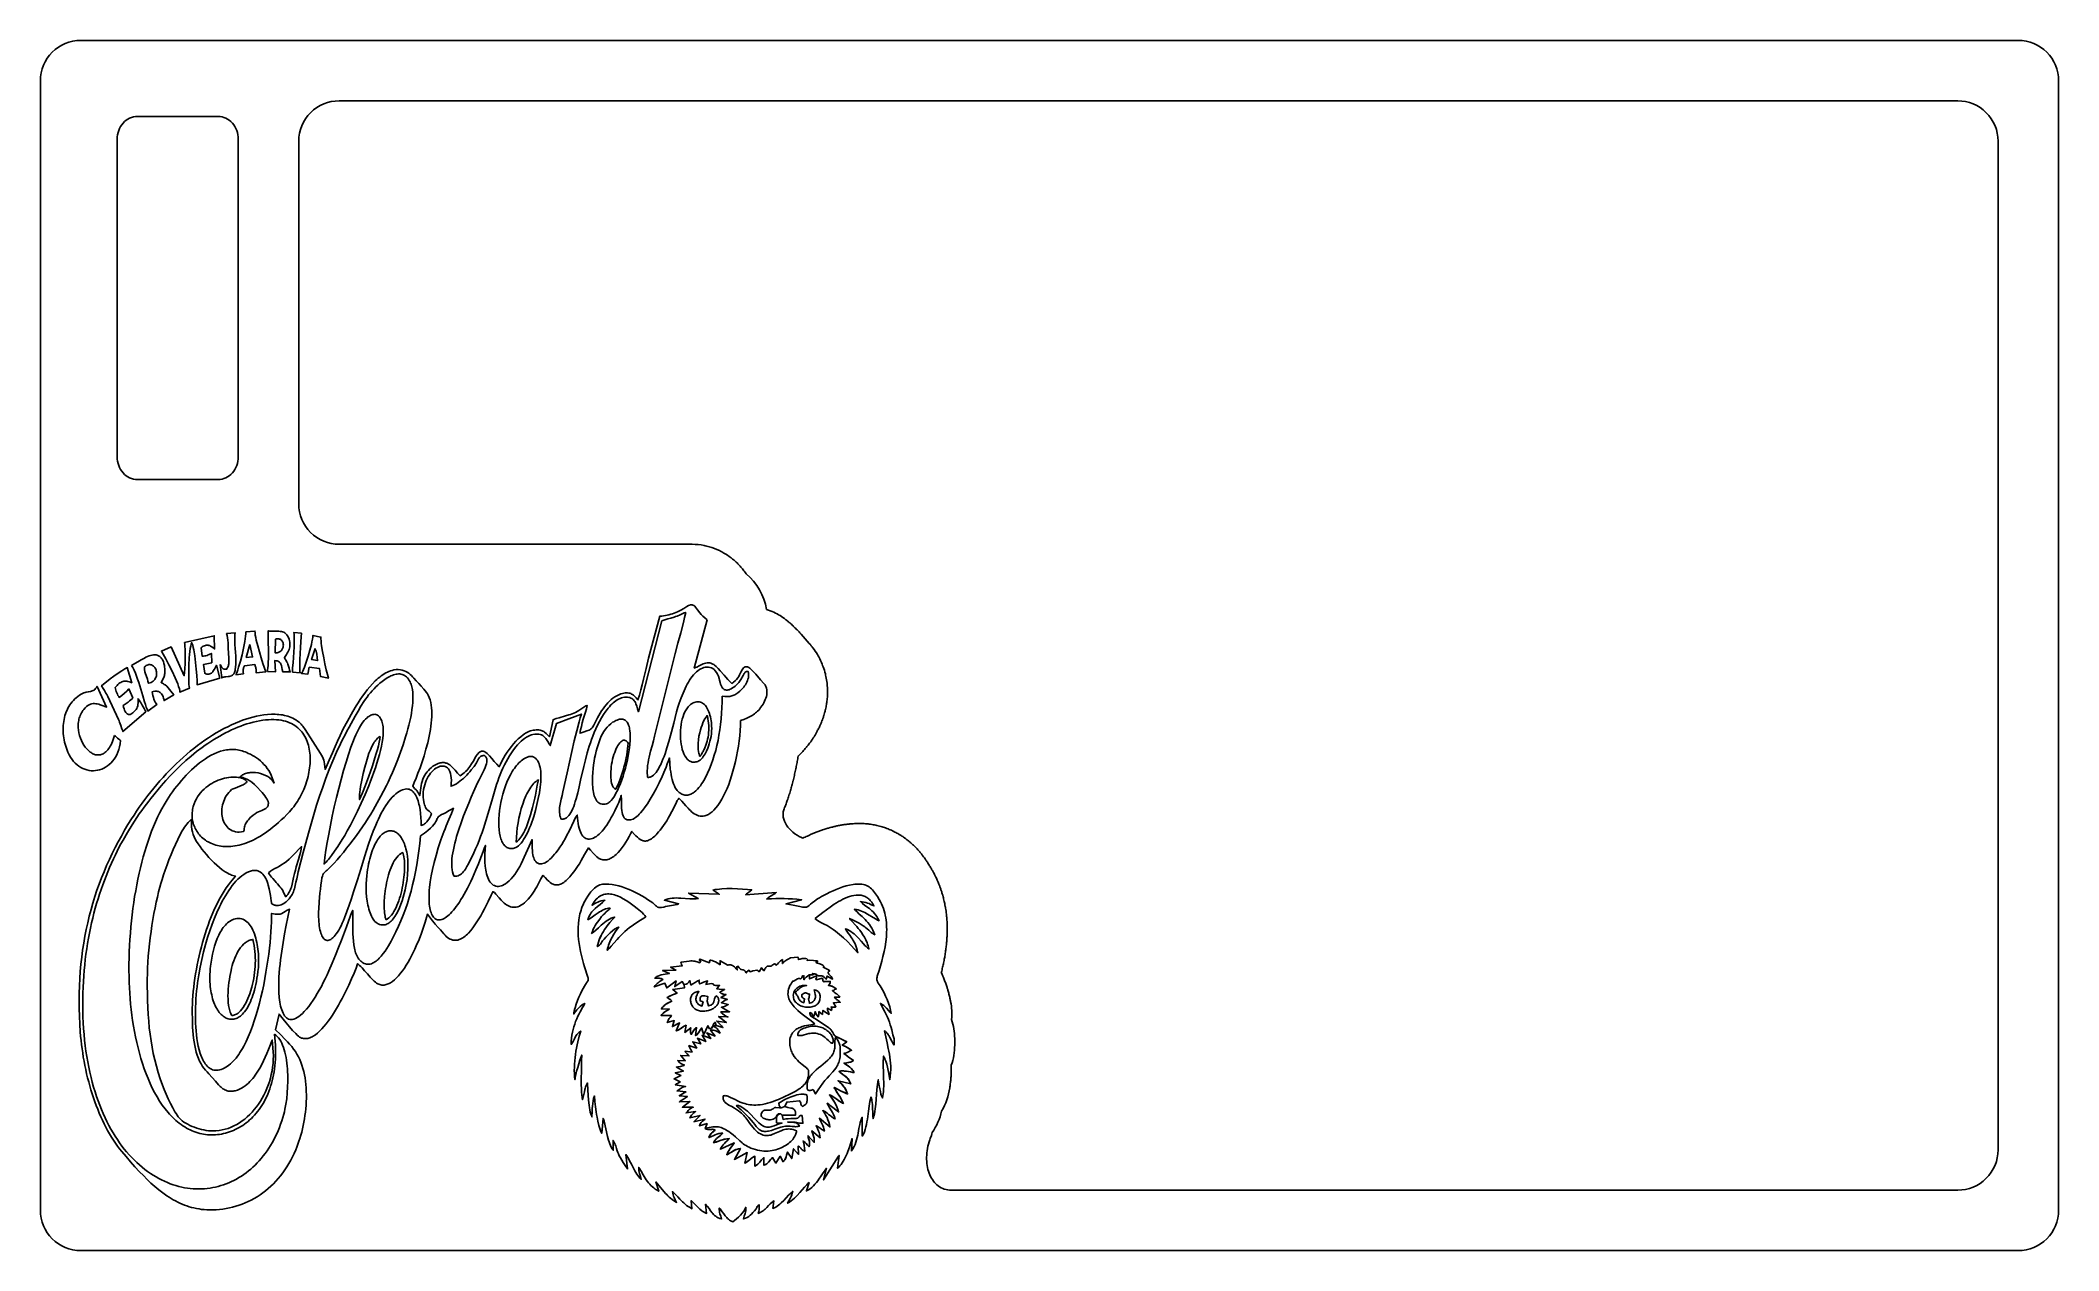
# Model space of a CAD drawing. Extents: x 0 to 500, y 0 to 300.
import ezdxf

# ---------------------------------------------------------------- set-up
doc = ezdxf.new("R2010")
doc.units = 0
doc.layers.add('Nível Padrão', color=18, linetype='CONTINUOUS')

msp = doc.modelspace()

# ---------------------------------------------------------------- linework, layer by layer
at = {"layer": 'Nível Padrão'}
for points in [[(0, 10, 0.414214), (10, 0), (490, 0, 0.414214), (500, 10), (500, 290, 0.414214), (490, 300), (10, 300, 0.414214), (0, 290), (0, 10)], [(64.02, 185.09, 0.414214), (74.02, 175.09), (83.12, 175.09), (160.76, 175.09), (161.29, 175.09), (160.76, 175.09, -0.010325), (161.45, 175.09, -0.049722), (164.41, 174.79, -0.020214), (165.69, 174.48, -0.045721), (168.25, 173.51, -0.018866), (169.34, 172.92, -0.035214), (171.1, 171.74, -0.013421), (171.84, 171.13, -0.02237), (172.82, 170.22, -0.009175), (173.34, 169.66, -0.019355), (174.1, 168.78, -0.00129), (174.88, 167.78, -0.174713), (179.93, 158.95, -0.008094), (180.39, 158.79, -0.030522), (182.14, 158.03, -0.026651), (183.59, 157.19, -0.030434), (185.06, 156.11, -0.0031), (185.66, 155.61, -0.017986), (186.46, 154.88, -0.001284), (187.1, 154.26, -0.008364), (187.45, 153.9, -0.001195), (188.13, 153.18, -0.008158), (188.46, 152.81), (190.48, 150.52, -0.012552), (190.97, 149.95, -0.004757), (191.39, 149.4, -0.03336), (192.51, 147.74, -0.004842), (192.83, 147.15, -0.033152), (193.68, 145.36, -0.004805), (193.92, 144.75, -0.031466), (194.47, 142.94, -0.004743), (194.61, 142.32, -0.027415), (194.88, 140.69, -0.006309), (194.95, 139.98, -0.025205), (195.01, 138.47, -0.00475), (195, 137.83, -0.021651), (194.91, 136.53, -0.0048), (194.83, 135.89, -0.018473), (194.65, 134.8, -0.004651), (194.51, 134.17, -0.015384), (194.28, 133.27, -0.004834), (194.1, 132.64, -0.012854), (193.85, 131.91, -0.004846), (193.63, 131.3, -0.009731), (193.41, 130.76, -0.006175), (193.12, 130.1, -0.017256), (192.67, 129.17, -0.001232), (192.25, 128.4, -0.011179), (191.92, 127.81, -0.00626), (191.57, 127.23, -0.011298), (191.2, 126.67, -0.003076), (190.72, 125.98, -0.018629), (190.04, 125.09, -0.001242), (189.51, 124.45, -0.021709), (188.64, 123.48, -0.001276), (188.07, 122.92, -0.00796), (187.73, 122.58, -0.001222), (187.51, 121.24, -0.003665), (187.47, 121.02, -0.001222), (187.21, 119.68, -0.004787), (187.15, 119.39, -0.001197), (186.86, 118.07, -0.004775), (186.8, 117.79, -0.001194), (186.48, 116.49, -0.004857), (186.41, 116.21, -0.001214), (186.07, 114.94, -0.005043), (185.99, 114.65, -0.001261), (185.63, 113.43, -0.005576), (185.53, 113.11, -0.001115), (185.15, 111.95, -0.00606), (185.04, 111.61, -0.001212), (184.64, 110.5, -0.00695), (184.5, 110.11, -0.000633), (184.27, 109.54), (184.18, 109.28), (184.11, 109.02), (184.05, 108.76), (184.02, 108.5), (184, 108.24), (184, 107.98), (184.02, 107.71), (184.05, 107.45), (184.1, 107.2), (184.16, 106.94), (184.34, 106.43), (184.57, 105.94), (184.85, 105.46), (185.19, 104.99), (185.57, 104.54), (185.98, 104.11), (186.44, 103.71), (186.93, 103.33), (187.45, 102.99), (188, 102.67), (188.57, 102.38, -0.005796), (188.88, 102.24, -0.001218), (190.04, 102.78, -0.006089), (190.37, 102.94, -0.001218), (191.19, 103.29, -0.007135), (191.59, 103.46, -0.001189), (192.44, 103.8, -0.008579), (192.92, 103.98, -0.001226), (193.8, 104.29, -0.010157), (194.38, 104.48, -0.001269), (195.29, 104.75, -0.012022), (195.98, 104.94, -0.001202), (196.9, 105.17, -0.013954), (197.72, 105.35, -0.001268), (198.66, 105.51, -0.016185), (199.62, 105.66, -0.001245), (200.57, 105.76, -0.018585), (201.68, 105.84, -0.001239), (202.63, 105.87, -0.019139), (203.78, 105.86, -0.00481), (204.43, 105.82, -0.020245), (205.64, 105.7, -0.006392), (206.34, 105.58, -0.020581), (207.54, 105.33, -0.006478), (208.22, 105.15, -0.020368), (209.38, 104.78, -0.006407), (210.03, 104.54, -0.019361), (211.09, 104.08, -0.006486), (211.71, 103.77, -0.017909), (212.65, 103.26, -0.006431), (213.23, 102.9, -0.016153), (214.04, 102.36, -0.006261), (214.58, 101.95, -0.013925), (215.24, 101.43, -0.006377), (215.76, 100.98, -0.011611), (216.27, 100.51, -0.006497), (216.77, 100.02, -0.01965), (217.57, 99.15, -0.001228), (218.13, 98.49, -0.012848), (218.61, 97.88, -0.004837), (219, 97.37, -0.01098), (219.37, 96.83, -0.00122), (219.88, 96.07, -0.009628), (220.19, 95.58, -0.001203), (220.67, 94.78, -0.007133), (220.89, 94.41, -0.00291), (221.25, 93.75, -0.00968), (221.52, 93.24, -0.00296), (221.86, 92.56, -0.009536), (222.1, 92.04, -0.002917), (222.4, 91.35, -0.009344), (222.61, 90.84, -0.002859), (222.87, 90.14, -0.008856), (223.05, 89.64, -0.003091), (223.29, 88.93, -0.008591), (223.44, 88.44, -0.003001), (223.64, 87.73, -0.008297), (223.76, 87.24, -0.0029), (223.93, 86.53, -0.007694), (224.03, 86.08, -0.003132), (224.17, 85.34, -0.00737), (224.25, 84.91, -0.003003), (224.36, 84.17, -0.007034), (224.41, 83.76, -0.002869), (224.5, 83.03, -0.006373), (224.53, 82.65, -0.003114), (224.59, 81.9, -0.011223), (224.63, 81.23, -0.001247), (224.66, 79.96, -0.013842), (224.66, 79.13, -0.001258), (224.62, 77.85, -0.007657), (224.59, 77.39, -0.003119), (224.54, 76.63, -0.008015), (224.49, 76.15, -0.001145), (224.35, 74.87, -0.009658), (224.27, 74.3, -0.001207), (224.07, 73.02, -0.00818), (223.99, 72.54, -0.001168), (223.74, 71.26, -0.006795), (223.66, 70.86, -0.001133), (223.37, 69.6, -0.00813), (223.2, 68.94, -0.001238), (223.59, 68.03, -0.00619), (223.73, 67.69, -0.001238), (224.1, 66.72, -0.009297), (224.29, 66.2, -0.001162), (224.62, 65.24, -0.012335), (224.84, 64.54, -0.001233), (225.09, 63.61, -0.017678), (225.34, 62.58, -0.001262), (225.51, 61.72, -0.073832), (225.73, 57.32, -0.080534), (226.52, 52.58, -0.00127), (226.52, 50.96, -0.085482), (225.65, 45.94), (225.66, 45.83, -0.000906), (225.66, 44.98, -0.009972), (225.65, 44.39, -0.001246), (225.61, 43.49, -0.010225), (225.58, 42.88, -0.001278), (225.5, 41.95, -0.010286), (225.43, 41.33, -0.001286), (225.3, 40.37, -0.103271), (223.27, 34.59, -0.09784), (220.93, 29.26, -0.001695), (220.73, 28.58, -0.019107), (220.37, 27.49), (220.19, 26.95), (220.02, 26.41), (219.89, 25.87), (219.77, 25.32), (219.68, 24.78), (219.61, 24.24), (219.57, 23.71), (219.55, 23.17), (219.55, 22.65), (219.57, 22.13), (219.62, 21.62), (219.68, 21.12), (219.77, 20.63), (219.88, 20.15), (220.01, 19.69), (220.17, 19.24), (220.34, 18.8), (220.53, 18.38), (220.75, 17.99), (220.98, 17.61), (221.23, 17.25), (221.51, 16.91), (221.8, 16.6), (222.11, 16.31), (222.44, 16.04), (222.79, 15.81), (223.15, 15.6), (223.54, 15.42), (223.94, 15.27), (224.36, 15.16), (224.8, 15.07), (225.25, 15.02, 0.017081), (225.93, 15), (475, 15, 0.414214), (485, 25), (485, 275, 0.414214), (475, 285), (83.96, 285), (74.02, 285, 0.414214), (64.02, 275), (64.02, 185.09)], [(163.38, 122.52), (163.28, 122.76), (163.2, 123.03), (163.13, 123.31), (163.07, 123.62), (162.98, 124.29), (162.95, 125.02), (162.97, 125.81), (163.04, 126.64), (163.16, 127.5), (163.34, 128.39), (163.51, 129.06), (163.7, 129.69), (163.92, 130.29), (164.15, 130.85), (164.39, 131.37), (164.65, 131.83), (164.91, 132.25), (165.19, 132.61, -0.020787), (165.37, 131.86, -0.097284), (165.4, 127.29, -0.037591), (164.87, 125.32), (164.6, 124.61, -0.025482), (164.19, 123.74, -0.033372), (163.67, 122.89, -0.029119), (163.38, 122.52)]]:
    msp.add_lwpolyline(points, format="xyb", close=True, dxfattribs=at)
for points in [[(24.02, 281.14), (23.53, 281.11), (23.04, 281.03), (22.57, 280.89), (22.11, 280.71), (21.67, 280.47), (21.25, 280.19), (20.85, 279.86), (20.49, 279.49), (20.15, 279.08), (19.86, 278.63), (19.61, 278.16), (19.4, 277.66), (19.24, 277.15), (19.12, 276.61), (19.05, 276.07), (19.02, 275.51), (19.02, 196.76), (19.05, 196.2), (19.12, 195.66), (19.24, 195.12), (19.4, 194.61), (19.61, 194.11), (19.86, 193.64), (20.15, 193.2), (20.49, 192.78), (20.85, 192.41), (21.25, 192.08), (21.67, 191.8), (22.11, 191.56), (22.57, 191.38), (23.04, 191.24), (23.53, 191.16), (24.02, 191.14), (44.02, 191.14), (44.52, 191.16), (45, 191.24), (45.48, 191.38), (45.93, 191.56), (46.38, 191.8), (46.8, 192.08), (47.19, 192.41), (47.56, 192.78), (47.89, 193.2), (48.18, 193.64), (48.43, 194.11), (48.64, 194.61), (48.8, 195.12), (48.92, 195.66), (49, 196.2), (49.02, 196.76), (49.02, 275.51), (49, 276.07), (48.92, 276.61), (48.8, 277.15), (48.64, 277.66), (48.43, 278.16), (48.18, 278.63), (47.89, 279.08), (47.56, 279.49), (47.19, 279.86), (46.8, 280.19), (46.38, 280.47), (45.93, 280.71), (45.48, 280.89), (45, 281.03), (44.52, 281.11), (44.02, 281.14), (24.02, 281.14)], [(165.16, 156.35), (164.62, 156.82), (164.15, 157.27), (163.74, 157.71), (163.38, 158.13), (162.8, 158.88), (162.32, 159.48), (162.11, 159.71), (161.89, 159.9), (161.67, 160.03), (161.55, 160.07), (161.43, 160.09), (161.3, 160.1), (161.17, 160.09), (161.02, 160.07), (160.87, 160.02), (160.53, 159.88), (160.14, 159.65), (159.4, 159.19), (158.63, 158.77), (157.83, 158.37), (157, 158.03), (156.58, 157.88), (156.15, 157.74), (155.71, 157.62), (155.27, 157.51), (154.83, 157.42), (154.38, 157.36), (153.93, 157.31), (153.48, 157.29), (150.69, 146.86), (150.06, 144.28), (149.42, 141.62), (149.09, 140.29), (148.75, 138.99), (148.39, 137.72), (148.02, 136.51), (147.58, 137.04), (147.36, 137.27), (147.15, 137.48), (146.93, 137.66), (146.71, 137.82), (146.48, 137.96), (146.25, 138.07), (146.01, 138.15), (145.75, 138.21), (145.48, 138.24), (145.19, 138.25), (144.89, 138.23), (144.56, 138.17), (144.21, 138.1), (143.83, 137.99), (143.31, 137.79), (142.8, 137.55), (142.32, 137.27), (141.85, 136.94), (141.4, 136.58), (140.97, 136.18), (140.55, 135.75), (140.15, 135.29), (139.77, 134.8), (139.4, 134.3), (139.04, 133.77), (138.7, 133.23), (138.36, 132.67), (138.04, 132.1), (137.44, 130.94), (137.1, 130.28), (136.83, 129.8), (136.7, 129.62), (136.58, 129.47), (136.44, 129.34), (136.29, 129.23), (136.12, 129.13), (135.92, 129.04), (135.4, 128.84), (134.68, 128.6), (133.71, 128.26), (133.76, 128.67), (133.83, 129.09), (134.02, 129.94), (134.25, 130.82), (134.5, 131.7), (135.03, 133.45), (135.27, 134.31), (135.46, 135.15), (135.14, 135.02), (134.86, 134.89), (134.6, 134.74), (134.37, 134.59), (133.9, 134.26), (133.36, 133.89), (132.96, 133.65), (132.56, 133.43), (132.15, 133.24), (131.75, 133.07), (131.34, 132.91), (130.94, 132.78), (130.13, 132.53), (128.54, 132.11), (127.77, 131.88), (127.39, 131.75), (127.03, 131.61), (126.13, 127.39), (125.3, 128.19), (124.91, 128.51), (124.71, 128.65), (124.5, 128.77), (124.28, 128.88), (124.04, 128.96), (123.78, 129.03), (123.49, 129.07), (123.18, 129.09), (122.84, 129.08), (122.46, 129.05), (122.05, 128.99), (121.75, 128.93), (121.45, 128.84), (121.14, 128.73), (120.84, 128.6), (120.53, 128.44), (120.22, 128.27), (119.92, 128.07), (119.61, 127.86), (119, 127.38), (118.4, 126.84), (117.81, 126.25), (117.24, 125.61), (116.68, 124.94), (116.15, 124.24), (115.65, 123.52), (115.18, 122.79), (114.75, 122.06), (114.35, 121.33), (114, 120.62), (113.7, 119.93), (113.1, 120.6), (112.46, 121.28), (111.82, 121.98), (111.23, 122.65), (110.93, 122.97), (110.65, 123.24), (110.39, 123.46), (110.15, 123.62), (109.91, 123.73), (109.7, 123.8), (109.49, 123.82), (109.29, 123.8), (109.11, 123.74), (108.93, 123.65), (108.75, 123.52), (108.58, 123.36), (108.42, 123.17), (108.25, 122.96), (107.92, 122.46), (107.22, 121.28), (106.83, 120.64), (106.39, 119.98), (106.15, 119.66), (105.9, 119.34), (105.63, 119.03), (105.34, 118.73), (105.03, 118.45), (104.7, 118.18), (104.35, 117.93), (103.98, 117.7), (103.66, 118.04), (103.34, 118.39), (102.73, 119.11), (102.43, 119.46), (102.11, 119.8), (101.78, 120.11), (101.44, 120.39), (101.07, 120.62), (100.88, 120.72), (100.69, 120.8), (100.48, 120.87), (100.27, 120.92), (100.05, 120.96), (99.82, 120.97), (99.58, 120.97), (99.33, 120.94), (99.07, 120.89), (98.8, 120.82), (98.52, 120.73), (98.23, 120.61), (97.92, 120.46), (97.6, 120.29), (97.25, 120.05), (96.88, 119.76), (96.52, 119.42), (96.16, 119.05), (95.83, 118.65), (95.53, 118.24), (95.26, 117.83), (95.04, 117.43), (94.79, 116.85), (94.59, 116.32), (94.44, 115.8), (94.33, 115.28), (94.25, 114.74), (94.17, 114.17), (93.99, 112.81), (93.7, 113.37), (93.46, 113.76), (93.26, 114.03), (93.08, 114.23), (92.72, 114.58), (92.51, 114.82), (92.26, 115.16), (92.64, 116.07), (93.08, 117.15), (93.55, 118.37), (94.05, 119.71), (94.55, 121.16), (95.05, 122.68), (95.52, 124.27), (95.95, 125.89), (96.14, 126.71), (96.32, 127.53), (96.48, 128.34), (96.62, 129.16), (96.74, 129.97), (96.84, 130.77), (96.91, 131.56), (96.95, 132.33), (96.97, 133.09), (96.95, 133.83), (96.9, 134.54), (96.82, 135.24), (96.7, 135.9), (96.53, 136.53), (96.33, 137.13), (96.09, 137.7), (95.91, 138.01), (95.66, 138.36), (95.37, 138.75), (95.03, 139.16), (94.34, 139.94), (93.75, 140.58), (93.14, 141.24), (92.54, 141.91), (92.23, 142.24), (91.92, 142.55), (91.59, 142.85), (91.25, 143.12), (90.89, 143.37), (90.5, 143.58), (90.09, 143.76), (89.66, 143.9), (89.19, 143.99), (88.68, 144.02), (88.14, 144.01), (87.55, 143.93), (87.15, 143.84), (86.75, 143.72), (86.35, 143.57), (85.96, 143.4), (85.57, 143.2), (85.19, 142.98), (84.81, 142.74), (84.43, 142.47), (84.06, 142.19), (83.69, 141.89), (83.33, 141.57), (82.97, 141.24), (82.28, 140.53), (81.61, 139.79), (80.96, 139.01), (80.35, 138.21), (79.77, 137.41), (79.23, 136.61), (78.72, 135.82), (78.25, 135.07), (77.43, 133.68), (76.07, 131.26), (75.04, 129.33), (74.25, 127.73), (73.6, 126.32), (73, 124.93), (72.35, 123.4), (71.56, 121.57), (70.54, 119.3), (70.37, 120.69), (70.29, 121.19), (70.19, 121.61), (70.07, 121.99), (69.9, 122.37), (69.67, 122.78), (69.37, 123.27), (65.61, 129.18), (65.02, 129.97), (64.79, 130.26), (64.58, 130.52), (64.36, 130.75), (64.09, 130.99), (63.74, 131.24), (63.29, 131.55), (62.92, 131.77), (62.53, 131.98), (62.14, 132.16), (61.73, 132.32), (61.31, 132.47), (60.89, 132.59), (60.45, 132.69), (60.01, 132.78), (59.56, 132.85), (59.11, 132.9), (58.65, 132.93), (58.19, 132.95), (57.25, 132.95), (56.31, 132.9), (55.37, 132.79), (54.44, 132.64), (53.51, 132.46), (52.61, 132.24), (51.73, 132), (50.89, 131.74), (50.08, 131.46), (49.32, 131.18), (48.35, 130.77), (47.38, 130.34), (46.41, 129.88), (45.45, 129.39), (44.5, 128.87), (43.55, 128.32), (42.61, 127.74), (41.68, 127.14), (40.76, 126.52), (39.84, 125.86), (38.93, 125.19), (38.03, 124.49), (37.14, 123.77), (36.26, 123.03), (35.39, 122.27), (34.53, 121.49), (33.68, 120.69), (32.84, 119.87), (32.02, 119.04), (31.2, 118.19), (30.4, 117.32), (29.62, 116.44), (28.84, 115.55), (28.08, 114.64), (27.34, 113.72), (26.61, 112.78), (25.9, 111.84), (25.2, 110.89), (24.51, 109.93), (23.85, 108.96), (23.2, 107.98), (22.57, 107), (21.71, 105.6), (20.87, 104.19), (20.06, 102.77), (19.27, 101.34), (18.52, 99.89), (17.79, 98.42), (17.09, 96.94), (16.42, 95.45), (15.78, 93.94), (15.16, 92.42), (14.58, 90.88), (14.03, 89.32), (13.51, 87.75), (13.01, 86.16), (12.55, 84.55), (12.13, 82.92), (11.73, 81.28), (11.37, 79.62), (11.03, 77.93), (10.74, 76.23), (10.47, 74.51), (10.24, 72.77), (10.04, 71.01), (9.88, 69.23), (9.76, 67.43), (9.67, 65.61), (9.61, 63.76), (9.59, 61.9), (9.61, 60.01), (9.66, 58.1), (9.75, 56.16), (9.88, 54.21), (9.97, 53.17), (10.07, 52.13), (10.19, 51.09), (10.33, 50.05), (10.48, 49.01), (10.64, 47.97), (10.83, 46.94), (11.02, 45.9), (11.24, 44.88), (11.46, 43.85), (11.71, 42.83), (11.97, 41.82), (12.24, 40.82), (12.53, 39.83), (12.83, 38.85), (13.15, 37.87), (13.49, 36.91), (13.83, 35.97), (14.2, 35.03), (14.57, 34.11), (14.96, 33.21), (15.37, 32.32), (15.78, 31.45), (16.22, 30.6), (16.66, 29.77), (17.12, 28.96), (17.59, 28.17), (18.08, 27.4), (18.58, 26.66), (19.09, 25.94), (19.62, 25.25), (20.15, 24.58), (21.24, 23.3), (22.32, 22.04), (23.44, 20.8), (24.59, 19.56), (25.51, 18.59), (26.45, 17.65), (27.4, 16.75), (28.36, 15.89), (29.34, 15.07), (30.34, 14.3), (31.36, 13.58), (31.88, 13.24), (32.41, 12.92), (32.94, 12.61), (33.48, 12.32), (34.02, 12.04), (34.57, 11.78), (35.13, 11.53), (35.7, 11.3), (36.28, 11.09), (36.86, 10.9), (37.46, 10.73), (38.06, 10.58), (38.67, 10.45), (39.3, 10.33), (39.93, 10.24), (40.57, 10.17), (41.22, 10.13), (41.89, 10.1), (42.72, 10.1), (43.55, 10.13), (44.38, 10.19), (45.2, 10.29), (46.02, 10.42), (46.83, 10.58), (47.63, 10.77), (48.43, 10.99), (49.21, 11.24), (49.99, 11.52), (50.76, 11.83), (51.51, 12.17), (52.26, 12.55), (52.99, 12.95), (53.71, 13.38), (54.42, 13.84), (55.11, 14.33), (55.79, 14.85), (56.45, 15.4), (57.09, 15.97), (57.72, 16.58), (58.33, 17.21), (58.92, 17.87), (59.5, 18.55), (60.05, 19.27), (60.58, 20.01), (61.09, 20.78), (61.58, 21.57), (62.04, 22.39), (62.49, 23.24), (62.9, 24.11), (63.29, 25.01), (63.56, 25.68), (63.82, 26.38), (64.07, 27.1), (64.3, 27.84), (64.53, 28.6), (64.74, 29.38), (64.93, 30.18), (65.11, 30.99), (65.27, 31.81), (65.42, 32.65), (65.55, 33.49), (65.66, 34.34), (65.75, 35.19), (65.82, 36.05), (65.87, 36.91), (65.9, 37.77), (65.91, 38.63), (65.89, 39.48), (65.85, 40.33), (65.78, 41.17), (65.69, 42), (65.57, 42.82), (65.43, 43.62), (65.25, 44.42), (65.05, 45.19), (64.81, 45.94), (64.55, 46.68), (64.26, 47.39), (63.93, 48.07), (63.57, 48.73), (63.17, 49.36), (62.74, 49.97), (62.26, 50.58), (61.74, 51.18), (61.2, 51.78), (60.64, 52.37), (59.46, 53.55), (58.24, 54.76), (59.15, 58.62), (60.17, 57.34), (60.89, 56.46), (61.69, 55.52), (62.5, 54.6), (63.27, 53.79), (63.62, 53.45), (63.94, 53.16), (64.23, 52.95), (64.47, 52.8), (64.72, 52.7), (64.97, 52.63), (65.22, 52.58), (65.48, 52.55), (65.73, 52.55), (65.99, 52.57), (66.25, 52.62), (66.52, 52.68), (66.78, 52.77), (67.05, 52.88), (67.31, 53.01), (67.58, 53.16), (68.12, 53.51), (68.65, 53.93), (69.19, 54.42), (69.73, 54.97), (70.26, 55.57), (70.8, 56.22), (71.32, 56.91), (71.84, 57.64), (72.35, 58.4), (72.86, 59.19), (73.35, 60), (73.83, 60.82), (74.3, 61.66), (74.75, 62.5), (75.61, 64.19), (76.4, 65.83), (77.1, 67.38), (77.71, 68.81), (78.21, 70.06), (78.6, 71.11), (78.84, 70.94), (79.1, 70.71), (79.39, 70.44), (79.69, 70.12), (80.33, 69.4), (81.01, 68.61), (81.7, 67.82), (82.37, 67.1), (82.69, 66.79), (83, 66.52), (83.3, 66.3), (83.57, 66.14), (83.83, 66.02), (84.09, 65.94), (84.36, 65.88), (84.62, 65.84), (84.88, 65.83), (85.14, 65.84), (85.4, 65.88), (85.67, 65.94), (85.93, 66.02), (86.19, 66.12), (86.45, 66.24), (86.71, 66.39), (86.97, 66.55), (87.22, 66.73), (87.73, 67.14), (88.24, 67.62), (88.74, 68.15), (89.23, 68.74), (89.71, 69.38), (90.18, 70.06), (90.64, 70.77), (91.09, 71.52), (91.52, 72.29), (91.94, 73.09), (92.35, 73.89), (92.74, 74.71), (93.11, 75.52), (93.81, 77.14), (94.42, 78.7), (94.94, 80.15), (95.37, 81.46), (95.69, 82.57), (95.9, 83.44), (97.16, 81.76), (97.53, 81.29), (97.84, 80.93), (98.56, 80.13), (99.13, 79.49), (99.93, 78.55), (100.25, 78.19), (100.57, 77.88), (100.89, 77.61), (101.21, 77.4), (101.53, 77.22), (101.85, 77.09), (102.17, 77), (102.48, 76.95), (102.79, 76.93), (103.1, 76.95), (103.41, 77), (103.72, 77.09), (104.02, 77.2), (104.32, 77.35), (104.62, 77.52), (104.92, 77.72), (105.21, 77.94), (105.5, 78.18), (105.78, 78.45), (106.07, 78.73), (106.62, 79.35), (107.16, 80.02), (107.67, 80.73), (108.17, 81.47), (108.65, 82.23), (109.11, 82.99), (109.57, 83.8), (110.04, 84.7), (110.93, 86.53), (111.68, 88.09), (111.96, 88.65), (112.16, 89), (112.32, 88.89), (112.49, 88.75), (112.85, 88.38), (113.68, 87.42), (114.15, 86.89), (114.66, 86.38), (114.94, 86.14), (115.22, 85.91), (115.51, 85.7), (115.81, 85.52), (116.13, 85.37), (116.45, 85.25), (116.79, 85.16), (117.14, 85.11), (117.5, 85.11), (117.87, 85.16), (118.26, 85.25), (118.66, 85.41), (119.07, 85.62), (119.5, 85.9), (119.94, 86.24), (120.39, 86.66), (120.86, 87.16), (121.34, 87.73), (121.84, 88.39), (122.35, 89.14), (122.67, 89.65), (122.96, 90.16), (123.48, 91.17), (123.99, 92.13), (124.25, 92.59), (124.52, 93.03), (124.78, 92.77), (125.04, 92.49), (125.62, 91.87), (125.94, 91.57), (126.28, 91.28), (126.64, 91.04), (126.83, 90.93), (127.02, 90.84), (127.23, 90.77), (127.43, 90.71), (127.65, 90.67), (127.87, 90.65), (128.1, 90.66), (128.34, 90.69), (128.58, 90.74), (128.84, 90.82), (129.1, 90.94), (129.37, 91.08), (129.65, 91.26), (129.93, 91.47), (130.23, 91.71), (130.54, 92), (130.85, 92.32), (131.17, 92.69), (131.7, 93.33), (132.17, 93.91), (132.58, 94.46), (132.94, 94.97), (133.25, 95.44), (133.53, 95.88), (134.01, 96.7), (134.82, 98.22), (135.26, 98.99), (135.52, 99.4), (135.8, 99.83), (136.3, 99.26), (137.06, 98.43), (137.46, 98.01), (137.84, 97.64), (138.17, 97.34), (138.31, 97.24), (138.43, 97.17), (138.74, 97.04), (139.06, 96.94), (139.37, 96.88), (139.68, 96.85), (139.99, 96.86), (140.3, 96.9), (140.6, 96.97), (140.9, 97.07), (141.19, 97.2), (141.49, 97.35), (141.78, 97.53), (142.06, 97.73), (142.34, 97.94), (142.62, 98.18), (142.89, 98.44), (143.15, 98.71), (143.67, 99.29), (144.16, 99.92), (144.63, 100.58), (145.07, 101.26), (145.48, 101.95), (145.87, 102.63), (146.22, 103.29), (146.53, 103.91), (147.22, 103.18), (147.56, 102.82), (147.9, 102.49), (148.24, 102.19), (148.58, 101.93), (148.76, 101.82), (148.95, 101.73), (149.13, 101.65), (149.33, 101.59), (149.52, 101.56), (149.73, 101.54), (149.94, 101.54), (150.15, 101.57), (150.38, 101.62), (150.61, 101.7), (150.85, 101.8), (151.11, 101.93), (151.37, 102.1), (151.64, 102.29), (151.92, 102.52), (152.21, 102.78), (152.52, 103.08), (152.84, 103.41), (153.17, 103.78), (153.51, 104.19), (153.98, 104.79), (154.41, 105.38), (154.81, 105.98), (155.19, 106.57), (155.54, 107.16), (155.86, 107.74), (156.44, 108.85), (157.4, 110.78), (157.8, 111.54), (157.99, 111.86), (158.18, 112.14), (158.35, 112.01), (158.54, 111.85), (158.95, 111.42), (159.9, 110.29), (160.45, 109.68), (160.74, 109.38), (161.04, 109.08), (161.35, 108.81), (161.67, 108.55), (162.01, 108.31), (162.35, 108.11), (162.71, 107.94), (163.08, 107.81), (163.45, 107.72), (163.84, 107.68), (164.24, 107.7), (164.65, 107.78), (164.86, 107.84), (165.07, 107.92), (165.29, 108.01), (165.51, 108.13), (165.95, 108.41), (166.4, 108.77), (166.87, 109.22), (167.34, 109.75), (167.83, 110.38), (168.32, 111.11), (168.83, 111.94), (169.35, 112.88), (169.74, 113.69), (170.14, 114.58), (170.52, 115.55), (170.89, 116.59), (171.25, 117.69), (171.59, 118.84), (171.91, 120.03), (172.21, 121.26), (172.48, 122.51), (172.73, 123.79), (172.94, 125.08), (173.12, 126.37), (173.27, 127.65), (173.38, 128.92), (173.45, 130.17), (173.47, 131.39), (174.27, 131.68), (175.01, 131.98), (175.69, 132.3), (176.32, 132.66), (176.62, 132.85), (176.9, 133.05), (177.18, 133.27), (177.45, 133.5), (177.7, 133.75), (177.95, 134.01), (178.2, 134.3), (178.44, 134.6), (178.83, 135.16), (179.03, 135.48), (179.23, 135.83), (179.42, 136.2), (179.59, 136.58), (179.73, 136.97), (179.86, 137.38), (179.95, 137.79), (180, 138.21), (180.01, 138.63), (179.97, 139.04), (179.88, 139.45), (179.82, 139.65), (179.73, 139.85), (179.63, 140.04), (179.52, 140.23), (179.39, 140.42), (179.23, 140.6), (178.42, 141.53), (177.21, 142.89), (176.58, 143.56), (176, 144.14), (175.74, 144.36), (175.51, 144.55), (175.32, 144.67), (175.17, 144.72), (175.01, 144.74), (174.86, 144.74), (174.72, 144.73), (174.59, 144.7), (174.48, 144.65), (174.37, 144.59), (174.18, 144.43), (174.01, 144.22), (173.85, 143.98), (173.56, 143.38), (173.22, 142.7), (173.01, 142.33), (172.77, 141.97), (172.49, 141.61), (172.15, 141.25), (171.75, 140.92), (171.53, 140.75), (171.29, 140.6), (170.79, 141.08), (170.31, 141.59), (169.84, 142.12), (169.38, 142.66), (168.43, 143.76), (167.94, 144.3), (167.41, 144.81), (167.02, 145.14), (166.82, 145.28), (166.63, 145.39), (166.44, 145.49), (166.26, 145.56), (166.07, 145.62), (165.89, 145.67), (165.54, 145.71), (165.19, 145.7), (164.85, 145.65), (164.52, 145.56), (164.19, 145.44), (163.87, 145.29), (163.24, 144.97), (162.61, 144.65), (162.3, 144.52), (161.98, 144.4), (165.16, 156.35)], [(153.95, 156.15), (154.71, 156.38), (155.46, 156.58), (156.22, 156.79), (156.99, 157.02), (157.38, 157.16), (157.75, 157.31), (158.47, 157.62), (159.18, 157.94), (159.53, 158.08), (159.89, 158.21), (159.61, 156.98), (159.31, 155.72), (158.63, 153.14), (157.92, 150.54), (157.23, 147.99), (152.15, 127.51), (151.87, 126.41), (151.53, 125.15), (151.17, 123.77), (150.83, 122.35), (150.68, 121.64), (150.55, 120.94), (150.45, 120.25), (150.38, 119.58), (150.34, 118.95), (150.35, 118.35), (150.4, 117.8), (150.44, 117.55), (150.5, 117.3), (150.69, 117.31), (150.87, 117.33), (151.04, 117.37), (151.22, 117.43), (151.39, 117.51), (151.56, 117.61), (151.89, 117.85), (152.22, 118.16), (152.53, 118.53), (152.84, 118.96), (153.13, 119.44), (153.42, 119.97), (153.7, 120.54), (153.98, 121.15), (154.24, 121.79), (154.5, 122.47), (154.75, 123.18), (155.23, 124.65), (155.68, 126.18), (156.11, 127.73), (156.91, 130.79), (157.62, 133.53), (157.96, 134.71), (158.28, 135.71), (158.74, 136.99), (159.22, 138.22), (159.73, 139.37), (159.99, 139.91), (160.26, 140.44), (160.55, 140.94), (160.84, 141.42), (161.15, 141.88), (161.46, 142.31), (161.8, 142.72), (162.15, 143.09), (162.51, 143.44), (162.89, 143.76), (163.26, 144.02), (163.63, 144.24), (164.01, 144.42), (164.39, 144.55), (164.77, 144.63), (165.14, 144.67), (165.51, 144.65), (165.88, 144.58), (166.23, 144.45), (166.57, 144.26), (166.89, 144.01), (167.2, 143.7), (167.48, 143.33), (167.75, 142.88), (167.99, 142.37), (168.19, 141.78), (168.27, 141.41), (168.41, 140.8), (168.51, 140.45), (168.64, 140.09), (168.81, 139.76), (168.91, 139.6), (169.03, 139.46), (169.15, 139.32), (169.28, 139.21), (169.43, 139.11), (169.59, 139.04), (169.77, 138.98), (169.96, 138.96), (170.17, 138.96), (170.39, 138.99), (170.63, 139.05), (170.89, 139.15), (171.17, 139.29), (171.47, 139.47), (171.78, 139.69), (172.12, 139.96), (172.48, 140.27), (172.86, 140.63), (173.04, 140.83), (173.2, 141.05), (173.36, 141.29), (173.51, 141.55), (174.08, 142.59), (174.35, 143.04), (174.49, 143.22), (174.64, 143.38), (174.79, 143.5), (174.96, 143.57), (175.13, 143.59), (175.31, 143.56), (175.41, 143.17), (175.45, 142.79), (175.44, 142.4), (175.39, 142.02), (175.3, 141.65), (175.17, 141.29), (175.02, 140.94), (174.85, 140.6), (174.66, 140.28), (174.46, 139.98), (174.25, 139.7), (174.04, 139.44), (173.64, 139), (173.3, 138.68), (172.77, 138.26), (172.52, 138.08), (172.28, 137.92), (172.03, 137.79), (171.79, 137.67), (171.54, 137.57), (171.29, 137.49), (171.04, 137.43), (170.77, 137.39), (170.5, 137.36), (170.22, 137.34), (169.6, 137.36), (168.91, 137.43), (168.9, 136), (168.85, 134.59), (168.77, 133.19), (168.66, 131.8), (168.51, 130.44), (168.33, 129.1), (168.12, 127.78), (167.88, 126.49), (167.6, 125.23), (167.3, 123.99), (166.96, 122.79), (166.58, 121.62), (166.18, 120.49), (165.74, 119.39), (165.27, 118.34), (164.77, 117.32), (164.35, 116.56), (164.09, 116.14), (163.81, 115.7), (163.5, 115.25), (163.16, 114.81), (162.8, 114.4), (162.41, 114.01), (162, 113.66), (161.79, 113.5), (161.57, 113.36), (161.35, 113.24), (161.13, 113.13), (160.89, 113.04), (160.66, 112.97), (160.42, 112.93), (160.17, 112.9), (159.92, 112.9), (159.67, 112.93), (159.42, 112.98), (159.16, 113.06), (158.89, 113.17), (158.63, 113.31), (158.43, 113.44), (158.24, 113.58), (158.06, 113.74), (157.89, 113.91), (157.73, 114.09), (157.58, 114.28), (157.3, 114.71), (157.06, 115.18), (156.85, 115.68), (156.66, 116.23), (156.5, 116.8), (156.37, 117.41), (156.25, 118.04), (156.15, 118.69), (156.06, 119.36), (155.93, 120.74), (155.82, 122.14), (155.58, 121.4), (155.3, 120.65), (155.01, 119.88), (154.69, 119.1), (154.01, 117.54), (153.28, 115.99), (152.53, 114.51), (151.78, 113.12), (151.06, 111.87), (150.39, 110.78), (150.08, 110.32), (149.68, 109.75), (149.2, 109.12), (148.66, 108.49), (148.37, 108.18), (148.07, 107.89), (147.77, 107.62), (147.46, 107.38), (147.15, 107.17), (146.83, 106.99), (146.52, 106.86), (146.21, 106.78), (145.97, 106.75), (145.75, 106.75), (145.54, 106.76), (145.36, 106.8), (145.18, 106.86), (145.03, 106.94), (144.88, 107.04), (144.75, 107.16), (144.64, 107.3), (144.53, 107.45), (144.44, 107.62), (144.36, 107.8), (144.22, 108.2), (144.12, 108.64), (144.05, 109.13), (144, 109.64), (143.95, 110.71), (143.93, 111.8), (143.89, 112.85), (143.84, 112.64), (143.77, 112.39), (143.56, 111.8), (143.28, 111.12), (142.95, 110.4), (142.29, 109.02), (141.79, 108.03), (141.43, 107.33), (141.06, 106.67), (140.68, 106.06), (140.31, 105.48), (139.94, 104.95), (139.56, 104.47), (139.19, 104.02), (138.82, 103.62), (138.46, 103.26), (138.1, 102.95), (137.74, 102.68), (137.39, 102.46), (137.04, 102.28), (136.71, 102.15), (136.38, 102.06), (136.06, 102.02), (135.75, 102.03), (135.46, 102.09), (135.17, 102.19), (134.9, 102.34), (134.65, 102.53), (134.4, 102.78), (134.18, 103.07), (133.97, 103.42), (133.78, 103.81), (133.61, 104.25), (133.45, 104.75), (133.32, 105.29), (133.21, 105.89), (133.12, 106.53), (133.05, 107.23), (133.01, 107.98), (132.81, 107.69), (132.6, 107.33), (132.15, 106.45), (131.05, 104.13), (130.38, 102.8), (130.01, 102.11), (129.61, 101.41), (129.18, 100.71), (128.73, 100.01), (128.24, 99.32), (127.71, 98.64), (127.39, 98.25), (126.99, 97.77), (126.51, 97.27), (126.25, 97.02), (125.97, 96.78), (125.69, 96.55), (125.39, 96.35), (125.09, 96.17), (124.78, 96.03), (124.47, 95.93), (124.16, 95.87), (123.84, 95.87), (123.68, 95.89), (123.53, 95.92), (123.37, 95.98), (123.22, 96.04), (123.08, 96.12), (122.95, 96.22), (122.83, 96.32), (122.72, 96.44), (122.52, 96.71), (122.36, 97.02), (122.22, 97.37), (122.11, 97.74), (122.03, 98.15), (121.96, 98.58), (121.92, 99.03), (121.86, 99.97), (121.84, 100.93), (121.83, 101.88), (119.12, 95.86), (118.77, 95.18), (118.38, 94.52), (117.97, 93.88), (117.53, 93.26), (117.08, 92.68), (116.61, 92.15), (116.12, 91.66), (115.63, 91.23), (115.25, 90.95), (114.88, 90.72), (114.52, 90.54), (114.16, 90.41), (113.8, 90.33), (113.46, 90.29), (113.13, 90.3), (112.81, 90.36), (112.5, 90.47), (112.21, 90.62), (111.94, 90.81), (111.68, 91.06), (111.44, 91.34), (111.22, 91.68), (111.03, 92.05), (110.85, 92.47), (110.7, 92.93), (110.56, 93.4), (110.45, 93.87), (110.36, 94.35), (110.28, 94.84), (110.22, 95.33), (110.15, 96.32), (110.13, 97.33), (110.15, 98.36), (110.19, 99.4), (110.25, 100.44), (109.95, 99.72), (109.66, 98.97), (109.09, 97.42), (108.52, 95.86), (108.23, 95.1), (107.92, 94.36), (107.06, 92.42), (106.64, 91.52), (106.22, 90.66), (105.8, 89.84), (105.39, 89.07), (104.98, 88.34), (104.58, 87.65), (104.19, 87), (103.8, 86.4), (103.42, 85.83), (103.04, 85.31), (102.67, 84.82), (102.31, 84.38), (101.96, 83.97), (101.61, 83.61), (101.27, 83.28), (100.94, 82.99), (100.62, 82.74), (100.31, 82.52), (100.01, 82.34), (99.72, 82.2), (99.43, 82.09), (99.16, 82.02), (98.9, 81.99), (98.64, 81.99), (98.4, 82.02), (98.17, 82.09), (97.96, 82.19), (97.75, 82.33), (97.56, 82.5), (97.38, 82.7), (97.21, 82.93), (97.05, 83.19), (96.91, 83.49), (96.78, 83.81), (96.67, 84.17), (96.57, 84.56), (96.48, 84.97), (96.41, 85.42), (96.36, 85.89), (96.32, 86.39), (96.29, 86.93), (96.29, 87.48), (96.3, 88.07), (96.32, 88.68), (96.36, 89.32), (96.42, 89.98), (96.59, 91.39), (96.84, 92.9), (97.16, 94.5), (97.56, 96.19), (98.03, 97.97), (98.59, 99.84), (99.23, 101.8), (99.96, 103.83), (100.25, 104.55), (100.56, 105.3), (101.23, 106.83), (101.55, 107.59), (101.85, 108.32), (102.11, 109.02), (102.31, 109.65), (101.73, 109.33), (101.15, 108.98), (100.54, 108.62), (100.21, 108.46), (99.87, 108.3), (99.39, 108.08), (99.03, 107.88), (98.77, 107.69), (98.58, 107.5), (98.44, 107.31), (98.33, 107.1), (98.12, 106.62), (97.98, 106.34), (97.78, 106.01), (97.5, 105.64), (97.12, 105.21), (96.62, 104.72), (95.98, 104.16), (95.17, 103.52), (94.18, 102.8), (93.99, 100.93), (93.77, 99.1), (93.53, 97.33), (93.25, 95.6), (92.94, 93.91), (92.6, 92.27), (92.23, 90.66), (91.82, 89.09), (91.39, 87.56), (90.92, 86.07), (90.42, 84.61), (89.88, 83.17), (89.32, 81.77), (88.72, 80.39), (88.09, 79.04), (87.42, 77.71), (86.91, 76.75), (86.59, 76.17), (86.24, 75.55), (85.84, 74.91), (85.42, 74.26), (84.96, 73.63), (84.47, 73.02), (83.96, 72.46), (83.69, 72.2), (83.42, 71.97), (83.15, 71.75), (82.87, 71.55), (82.59, 71.39), (82.3, 71.24), (82.01, 71.13), (81.72, 71.05), (81.42, 71), (81.13, 70.99), (80.83, 71.02), (80.52, 71.09), (80.22, 71.2), (79.92, 71.36), (79.64, 71.55), (79.38, 71.76), (79.14, 71.99), (78.93, 72.25), (78.73, 72.52), (78.55, 72.82), (78.39, 73.14), (78.24, 73.47), (78.11, 73.83), (77.99, 74.2), (77.89, 74.58), (77.8, 74.98), (77.66, 75.81), (77.56, 76.69), (77.49, 77.61), (77.45, 78.55), (77.43, 79.52), (77.43, 80.49), (77.43, 82.44), (77.43, 83.4), (77.4, 84.34), (77.27, 84.07), (77.11, 83.72), (76.74, 82.81), (76.3, 81.65), (75.8, 80.27), (74.59, 76.99), (73.89, 75.16), (73.14, 73.25), (72.33, 71.29), (71.47, 69.32), (71.02, 68.35), (70.56, 67.38), (70.09, 66.43), (69.61, 65.5), (69.11, 64.59), (68.61, 63.71), (68.1, 62.86), (67.57, 62.05), (67.04, 61.28), (66.5, 60.56), (65.95, 59.89), (65.39, 59.27), (64.91, 58.79), (64.44, 58.37), (64.01, 58.03), (63.59, 57.76), (63.19, 57.55), (62.82, 57.4), (62.46, 57.32), (62.13, 57.29), (61.81, 57.31), (61.51, 57.39), (61.24, 57.52), (60.98, 57.7), (60.74, 57.93), (60.51, 58.19), (60.31, 58.5), (60.12, 58.85), (59.95, 59.24), (59.79, 59.66), (59.65, 60.11), (59.53, 60.59), (59.42, 61.1), (59.32, 61.63), (59.24, 62.18), (59.18, 62.76), (59.08, 63.96), (59.04, 65.22), (59.05, 66.51), (59.1, 67.81), (59.17, 68.86), (59.26, 69.92), (59.37, 70.99), (59.5, 72.07), (59.8, 74.24), (60.14, 76.4), (60.52, 78.54), (60.93, 80.64), (61.34, 82.67), (61.74, 84.62), (61.42, 84.5), (61.14, 84.37), (60.88, 84.24), (60.65, 84.1), (60.24, 83.84), (59.84, 83.61), (59.63, 83.51), (59.4, 83.44), (59.15, 83.39), (58.87, 83.37), (58.55, 83.37), (58.18, 83.41), (57.77, 83.49), (57.29, 83.61), (57.29, 82.58), (57.25, 81.46), (57.2, 80.28), (57.12, 79.03), (57.02, 77.72), (56.89, 76.35), (56.74, 74.95), (56.56, 73.5), (56.37, 72.02), (56.14, 70.52), (55.89, 69), (55.62, 67.47), (55.32, 65.93), (55, 64.4), (54.65, 62.87), (54.28, 61.36), (53.88, 59.88), (53.45, 58.42), (53, 57), (52.53, 55.62), (52.03, 54.29), (51.5, 53.02), (50.95, 51.81), (50.37, 50.67), (50.07, 50.13), (49.76, 49.61), (49.45, 49.11), (49.13, 48.64), (48.8, 48.18), (48.47, 47.75), (48.13, 47.34), (47.79, 46.96), (47.43, 46.61), (47.07, 46.28), (46.71, 45.98), (46.33, 45.7), (45.95, 45.46), (45.57, 45.25), (45.17, 45.07), (44.77, 44.92), (44.38, 44.81), (44.01, 44.74), (43.65, 44.71), (43.31, 44.72), (42.98, 44.77), (42.67, 44.86), (42.37, 44.97), (42.08, 45.12), (41.81, 45.3), (41.55, 45.52), (41.31, 45.75), (41.07, 46.02), (40.85, 46.31), (40.64, 46.62), (40.44, 46.95), (40.25, 47.31), (40.08, 47.68), (39.91, 48.07), (39.61, 48.9), (39.36, 49.77), (39.13, 50.68), (38.95, 51.62), (38.79, 52.57), (38.67, 53.52), (38.57, 54.46), (38.5, 55.43), (38.44, 56.41), (38.41, 57.4), (38.4, 58.39), (38.4, 59.38), (38.43, 60.38), (38.48, 61.38), (38.54, 62.38), (38.62, 63.38), (38.71, 64.38), (38.83, 65.38), (38.95, 66.37), (39.25, 68.34), (39.6, 70.28), (40, 72.19), (40.45, 74.06), (40.93, 75.87), (41.44, 77.63), (41.99, 79.31), (42.56, 80.91), (43.14, 82.43), (43.74, 83.86), (44.38, 85.22), (44.72, 85.91), (45.08, 86.6), (45.45, 87.28), (45.84, 87.96), (46.25, 88.62), (46.67, 89.26), (47.1, 89.89), (47.54, 90.48), (48, 91.05), (48.46, 91.58), (48.94, 92.07), (49.42, 92.52), (49.91, 92.92), (50.41, 93.27), (51.01, 93.63), (51.57, 93.9), (51.84, 94), (52.09, 94.09), (52.34, 94.15), (52.58, 94.2), (52.82, 94.24), (53.04, 94.25), (53.26, 94.25), (53.46, 94.23), (53.66, 94.2), (53.86, 94.15), (54.04, 94.09), (54.22, 94.01), (54.55, 93.83), (54.86, 93.59), (55.14, 93.32), (55.39, 93), (55.62, 92.66), (55.83, 92.28), (56.02, 91.88), (56.19, 91.47), (56.34, 91.04), (56.47, 90.6), (56.7, 89.7), (56.87, 88.83), (56.99, 88.01), (57.17, 86.69), (57.23, 86.26), (57.27, 86.12), (57.3, 86.03), (57.47, 85.91), (57.65, 85.81), (57.82, 85.73), (57.99, 85.66), (58.17, 85.61), (58.34, 85.57), (58.68, 85.54), (59.03, 85.56), (59.36, 85.63), (59.69, 85.74), (60, 85.89), (60.31, 86.07), (60.61, 86.27), (60.88, 86.5), (61.15, 86.73), (61.39, 86.98), (61.61, 87.23), (62, 87.71), (62.19, 88), (62.36, 88.31), (62.52, 88.64), (62.67, 88.98), (62.8, 89.34), (62.92, 89.71), (63.13, 90.49), (63.32, 91.31), (63.5, 92.16), (63.69, 93.03), (63.9, 93.9), (65.13, 98.73), (65.76, 101.11), (66.4, 103.47), (67.06, 105.81), (67.74, 108.12), (68.44, 110.4), (69.18, 112.66), (69.94, 114.89), (70.74, 117.1), (71.58, 119.28), (72.47, 121.43), (73.4, 123.55), (74.37, 125.64), (74.88, 126.68), (75.41, 127.71), (75.94, 128.73), (76.5, 129.74), (77.99, 132.46), (78.7, 133.73), (79.42, 134.95), (80.15, 136.11), (80.53, 136.67), (80.93, 137.21), (81.33, 137.75), (81.76, 138.27), (82.2, 138.77), (82.66, 139.27), (83.11, 139.72), (83.6, 140.18), (84.14, 140.65), (84.71, 141.11), (85.3, 141.54), (85.92, 141.95), (86.55, 142.3), (86.86, 142.45), (87.18, 142.59), (87.5, 142.7), (87.81, 142.8), (88.12, 142.87), (88.43, 142.92), (88.74, 142.94), (89.04, 142.94), (89.34, 142.9), (89.63, 142.84), (89.91, 142.74), (90.18, 142.6), (90.44, 142.43), (90.7, 142.23), (90.94, 141.98), (91.17, 141.69), (91.39, 141.36), (91.59, 140.99), (91.72, 140.7), (91.83, 140.41), (91.93, 140.09), (92.02, 139.77), (92.16, 139.08), (92.25, 138.34), (92.3, 137.57), (92.3, 136.75), (92.25, 135.9), (92.18, 135.02), (92.06, 134.11), (91.91, 133.18), (91.74, 132.23), (91.53, 131.26), (91.3, 130.29), (91.05, 129.31), (90.78, 128.33), (90.49, 127.35), (89.87, 125.41), (89.22, 123.53), (88.55, 121.74), (87.89, 120.07), (87.26, 118.56), (86.68, 117.24), (86.17, 116.14), (85.75, 115.3), (85.03, 113.9), (84.33, 112.62), (82.93, 110.06), (82.42, 109.16), (81.84, 108.2), (81.21, 107.19), (80.53, 106.15), (79.81, 105.09), (79.06, 104.01), (78.28, 102.92), (77.48, 101.84), (76.68, 100.77), (75.87, 99.73), (75.06, 98.73), (74.27, 97.77), (73.5, 96.87), (72.75, 96.04), (72.04, 95.28), (71.37, 94.61), (71.09, 94.35), (70.83, 94.13), (70.58, 93.92), (70.37, 93.71), (70.17, 93.47), (70.01, 93.19), (69.87, 92.84), (69.77, 92.4), (69.63, 91.58), (69.5, 90.65), (69.38, 89.64), (69.27, 88.58), (69.09, 86.5), (68.97, 84.69), (68.94, 84), (68.93, 83.35), (68.93, 82.72), (68.95, 82.12), (68.99, 81.54), (69.04, 80.99), (69.1, 80.48), (69.17, 79.99), (69.26, 79.54), (69.37, 79.12), (69.48, 78.73), (69.61, 78.38), (69.75, 78.06), (69.9, 77.78), (70.06, 77.53), (70.23, 77.32), (70.42, 77.16), (70.61, 77.03), (70.82, 76.94), (71.03, 76.9), (71.25, 76.9), (71.48, 76.94), (71.72, 77.03), (71.97, 77.16), (72.23, 77.34), (72.49, 77.56), (72.76, 77.84), (73.04, 78.16), (73.32, 78.54), (73.61, 78.96), (73.91, 79.44), (74.21, 79.97), (74.5, 80.53), (74.79, 81.14), (75.08, 81.81), (75.37, 82.52), (75.95, 84.03), (76.52, 85.64), (77.07, 87.28), (77.6, 88.91), (78.54, 91.93), (79.36, 94.6), (80.28, 97.61), (80.79, 99.18), (81.32, 100.78), (81.88, 102.38), (82.48, 103.96), (83.11, 105.5), (83.43, 106.26), (83.77, 106.99), (84.11, 107.71), (84.46, 108.4), (84.82, 109.07), (85.19, 109.71), (85.57, 110.32), (85.96, 110.9), (86.36, 111.45), (86.76, 111.95), (87.18, 112.42), (87.61, 112.85), (88.04, 113.24), (88.49, 113.57), (88.91, 113.84), (89.31, 114.06), (89.69, 114.22), (90.05, 114.34), (90.39, 114.41), (90.72, 114.44), (91.03, 114.42), (91.33, 114.36), (91.6, 114.26), (91.86, 114.13), (92.11, 113.96), (92.34, 113.75), (92.56, 113.51), (92.76, 113.25), (92.95, 112.95), (93.12, 112.63), (93.28, 112.29), (93.43, 111.92), (93.57, 111.53), (93.69, 111.12), (93.8, 110.69), (93.9, 110.25), (94.06, 109.33), (94.19, 108.37), (94.27, 107.39), (94.32, 106.39), (94.33, 105.41), (94.56, 105.47), (94.78, 105.56), (94.99, 105.67), (95.2, 105.8), (95.4, 105.95), (95.58, 106.12), (95.76, 106.3), (95.93, 106.5), (96.24, 106.92), (96.5, 107.39), (96.72, 107.87), (96.88, 108.36), (96.75, 108.5), (96.61, 108.63), (96.29, 108.9), (95.95, 109.21), (95.78, 109.39), (95.61, 109.61), (95.45, 109.85), (95.3, 110.14), (95.17, 110.47), (95.05, 110.85), (94.96, 111.29), (94.89, 111.79), (94.85, 112.35), (94.84, 112.99), (94.87, 113.64), (94.95, 114.27), (95.06, 114.88), (95.21, 115.47), (95.39, 116.02), (95.6, 116.55), (95.83, 117.05), (96.1, 117.52), (96.38, 117.95), (96.68, 118.35), (96.99, 118.72), (97.32, 119.04), (97.66, 119.33), (98, 119.58), (98.35, 119.78), (98.69, 119.94), (99.03, 120.05), (99.37, 120.11), (99.69, 120.13), (100.01, 120.09), (100.31, 120.01), (100.59, 119.87), (100.85, 119.67), (101.08, 119.41), (101.29, 119.1), (101.47, 118.73), (101.61, 118.29), (101.72, 117.79), (101.79, 117.23), (101.82, 116.6), (101.8, 115.9), (101.73, 115.13), (102.17, 115.29), (102.61, 115.5), (103.06, 115.75), (103.5, 116.03), (103.94, 116.35), (104.37, 116.7), (104.8, 117.07), (105.21, 117.46), (105.62, 117.87), (106.02, 118.29), (106.4, 118.72), (106.76, 119.16), (107.44, 120.04), (108.03, 120.9), (108.23, 121.25), (108.4, 121.58), (108.56, 121.88), (108.73, 122.15), (108.83, 122.27), (108.93, 122.37), (109.05, 122.47), (109.18, 122.55), (109.33, 122.62), (109.51, 122.67), (109.7, 122.7), (109.93, 122.72), (110.1, 122.63), (110.24, 122.52), (110.36, 122.4), (110.46, 122.26), (110.53, 122.1), (110.58, 121.94), (110.62, 121.76), (110.63, 121.57), (110.62, 121.36), (110.6, 121.15), (110.51, 120.7), (110.37, 120.23), (110.18, 119.73), (109.96, 119.22), (109.72, 118.7), (109.2, 117.69), (108.7, 116.74), (108.29, 115.93), (107.31, 113.72), (106.72, 112.39), (106.11, 110.93), (105.47, 109.38), (104.84, 107.76), (104.23, 106.08), (103.65, 104.38), (103.12, 102.68), (102.89, 101.84), (102.67, 101.01), (102.48, 100.19), (102.31, 99.38), (102.17, 98.6), (102.05, 97.83), (101.97, 97.09), (101.93, 96.38), (101.92, 95.69), (101.94, 95.04), (102.01, 94.43), (102.12, 93.86), (102.28, 93.33), (102.37, 93.08), (102.48, 92.85), (102.66, 92.82), (102.83, 92.81), (103.17, 92.84), (103.48, 92.92), (103.79, 93.05), (104.07, 93.23), (104.34, 93.44), (104.6, 93.68), (104.84, 93.95), (105.07, 94.25), (105.29, 94.55), (105.68, 95.2), (106.03, 95.85), (106.35, 96.46), (106.88, 97.52), (107.37, 98.57), (107.84, 99.6), (108.27, 100.63), (108.68, 101.64), (109.06, 102.65), (109.41, 103.64), (109.75, 104.62), (110.37, 106.56), (110.94, 108.44), (111.98, 112.09), (112.5, 113.84), (113.04, 115.55), (113.32, 116.39), (113.62, 117.21), (113.93, 118.03), (114.26, 118.83), (114.61, 119.62), (114.98, 120.41), (115.37, 121.17), (115.79, 121.93), (116.24, 122.68), (116.72, 123.41), (117.24, 124.14), (117.79, 124.85), (118.2, 125.34), (118.64, 125.82), (119.12, 126.29), (119.64, 126.73), (119.91, 126.94), (120.18, 127.13), (120.47, 127.31), (120.77, 127.47), (121.07, 127.62), (121.39, 127.75), (121.71, 127.86), (122.04, 127.94), (122.56, 128.03), (123.03, 128.06), (123.46, 128.03), (123.83, 127.95), (124.17, 127.82), (124.47, 127.66), (124.74, 127.46), (124.98, 127.23), (125.19, 126.98), (125.39, 126.72), (125.73, 126.18), (126.03, 125.65), (126.18, 125.4), (126.33, 125.18), (127.85, 130.67), (130.95, 131.85), (134.04, 133), (133.76, 132.08), (133.48, 131.07), (132.89, 128.82), (132.28, 126.33), (131.68, 123.7), (130.51, 118.42), (129.47, 113.71), (129.26, 112.82), (129.04, 111.95), (128.85, 111.1), (128.7, 110.27), (128.65, 109.86), (128.61, 109.45), (128.6, 109.04), (128.62, 108.63), (128.66, 108.22), (128.73, 107.82), (128.84, 107.41), (128.98, 107), (129.17, 106.98), (129.35, 106.97), (129.52, 106.98), (129.7, 107.01), (129.86, 107.06), (130.02, 107.13), (130.18, 107.21), (130.33, 107.3), (130.63, 107.54), (130.91, 107.84), (131.17, 108.19), (131.43, 108.6), (131.67, 109.06), (131.9, 109.57), (132.12, 110.12), (132.33, 110.71), (132.53, 111.34), (132.73, 112.01), (133.11, 113.44), (133.48, 114.97), (133.85, 116.59), (134.62, 119.97), (135.04, 121.7), (135.49, 123.41), (135.73, 124.25), (135.99, 125.08), (136.25, 125.9), (136.54, 126.69), (136.86, 127.54), (137.22, 128.43), (137.61, 129.33), (138.05, 130.24), (138.51, 131.15), (139.01, 132.04), (139.53, 132.9), (140.09, 133.72), (140.38, 134.11), (140.67, 134.48), (140.97, 134.83), (141.28, 135.17), (141.6, 135.49), (141.92, 135.78), (142.25, 136.06), (142.58, 136.3), (142.92, 136.52), (143.26, 136.71), (143.61, 136.88), (143.97, 137.01), (144.33, 137.1), (144.69, 137.17), (145.06, 137.19), (145.43, 137.18), (145.76, 137.14), (146.06, 137.07), (146.32, 136.97), (146.56, 136.84), (146.77, 136.69), (146.95, 136.51), (147.12, 136.31), (147.27, 136.08), (147.4, 135.84), (147.52, 135.57), (147.74, 134.97), (147.95, 134.3), (148.17, 133.57), (153.95, 156.15)], [(35.69, 150.74), (35.75, 150.37), (35.79, 149.95), (35.86, 148.96), (35.89, 147.84), (35.9, 146.65), (35.87, 145.45), (35.82, 144.32), (35.74, 143.32), (35.63, 142.51), (32.38, 149.66), (29.99, 148.6), (30.42, 147.84), (31.07, 146.66), (31.83, 145.2), (32.64, 143.6), (33.39, 141.98), (33.73, 141.22), (34.02, 140.5), (34.26, 139.85), (34.43, 139.29), (34.53, 138.82), (34.54, 138.63), (34.54, 138.47), (36.91, 139.4), (36.85, 139.8), (36.8, 140.32), (36.76, 140.96), (36.74, 141.68), (36.74, 143.34), (36.79, 145.14), (36.9, 146.93), (36.97, 147.77), (37.05, 148.55), (37.15, 149.26), (37.26, 149.87), (37.38, 150.36), (37.44, 150.56), (37.51, 150.72), (37.63, 150.45), (37.75, 150.05), (37.88, 149.53), (38, 148.91), (38.23, 147.45), (38.43, 145.8), (38.61, 144.12), (38.74, 142.54), (38.81, 141.22), (38.82, 140.7), (38.82, 140.29), (44.46, 141.91), (43.66, 145.11), (43.4, 144.61), (43.14, 144.12), (42.85, 143.68), (42.7, 143.48), (42.54, 143.3), (42.36, 143.15), (42.17, 143.03), (41.97, 142.94), (41.75, 142.88), (41.52, 142.87), (41.27, 142.9), (41, 142.99), (40.71, 143.12), (40.4, 145.28), (42.47, 145.74), (42.38, 148.05), (41.83, 147.79), (41.57, 147.66), (41.31, 147.56), (41.03, 147.47), (40.74, 147.41), (40.42, 147.38), (40.07, 147.39), (39.8, 149.46), (40.09, 149.66), (40.37, 149.82), (40.63, 149.94), (40.88, 150.02), (41.11, 150.07), (41.34, 150.08), (41.55, 150.06), (41.76, 150.02), (41.95, 149.96), (42.14, 149.87), (42.32, 149.77), (42.49, 149.65), (42.83, 149.39), (43.14, 149.1), (43.09, 152.43), (35.69, 150.74)], [(44.51, 145.28), (44.94, 141.98), (45.17, 142.11), (45.42, 142.19), (45.68, 142.24), (45.96, 142.26), (46.52, 142.29), (46.79, 142.32), (47.06, 142.38), (47.32, 142.48), (47.45, 142.55), (47.56, 142.63), (47.68, 142.73), (47.78, 142.85), (47.89, 142.99), (47.98, 143.15), (48.07, 143.33), (48.15, 143.54), (48.22, 143.77), (48.28, 144.03), (48.38, 144.64), (48.43, 145.38), (48.44, 146.36), (48.4, 147.34), (48.33, 148.32), (48.26, 149.29), (48.19, 150.27), (48.16, 151.24), (48.17, 152.21), (48.2, 152.69), (48.25, 153.18), (46.12, 152.97), (46.2, 152.73), (46.27, 152.47), (46.39, 151.91), (46.46, 151.3), (46.51, 150.66), (46.55, 149.36), (46.59, 148.13), (46.68, 146.89), (46.71, 146.37), (46.72, 145.9), (46.67, 145.46), (46.63, 145.24), (46.57, 145.02), (46.5, 144.8), (46.4, 144.58), (46.27, 144.35), (46.13, 144.11), (45.78, 144.11), (45.51, 144.15), (45.3, 144.23), (45.13, 144.35), (44.99, 144.52), (44.85, 144.73), (44.51, 145.28)], [(48.41, 142.71), (50.32, 142.98), (50.28, 143.43), (50.26, 143.77), (50.27, 144.04), (50.3, 144.26), (50.35, 144.44), (50.42, 144.6), (50.61, 144.97), (53.1, 145.25), (53.3, 144.72), (53.37, 144.51), (53.41, 144.31), (53.43, 144.11), (53.44, 143.87), (53.44, 143.26), (55.85, 143.47), (55.14, 145.56), (54.7, 146.94), (54.26, 148.43), (53.84, 149.92), (53.49, 151.34), (53.36, 152), (53.25, 152.6), (53.18, 153.13), (53.15, 153.59), (50.91, 153.38), (50.91, 152.91), (50.86, 152.35), (50.77, 151.69), (50.66, 150.97), (50.51, 150.2), (50.34, 149.38), (49.96, 147.71), (49.54, 146.08), (49.11, 144.62), (48.91, 143.99), (48.73, 143.45), (48.56, 143.02), (48.41, 142.71)], [(51.87, 150.22), (52.59, 147.16), (50.99, 147.02), (51.87, 150.22)], [(56.24, 143.53), (58.24, 143.44), (58.1, 146.29), (58.41, 146.24), (58.68, 146.17), (58.9, 146.08), (59.09, 145.98), (59.25, 145.86), (59.38, 145.73), (59.49, 145.58), (59.57, 145.41), (59.65, 145.23), (59.71, 145.03), (59.82, 144.58), (59.93, 144.06), (60.08, 143.47), (61.9, 143.44), (61.75, 143.87), (61.61, 144.36), (61.47, 144.88), (61.31, 145.39), (61.2, 145.68), (61.1, 145.91), (60.89, 146.28), (60.68, 146.61), (60.57, 146.8), (60.46, 147.02), (60.82, 147.51), (61, 147.78), (61.17, 148.07), (61.33, 148.37), (61.48, 148.68), (61.6, 149.01), (61.7, 149.34), (61.78, 149.69), (61.82, 150.05), (61.84, 150.42), (61.81, 150.79), (61.74, 151.18), (61.63, 151.57), (61.47, 151.96), (61.25, 152.36), (61.04, 152.68), (60.8, 152.93), (60.55, 153.13), (60.28, 153.28), (60, 153.39), (59.7, 153.46), (59.4, 153.51), (59.09, 153.53), (58.44, 153.53), (57.78, 153.52), (57.44, 153.52), (57.11, 153.55), (56.78, 153.59), (56.45, 153.66), (56.45, 152.6), (56.46, 151.33), (56.49, 148.45), (56.48, 147), (56.45, 145.64), (56.41, 145.02), (56.37, 144.46), (56.31, 143.96), (56.24, 143.53)], [(58.27, 151.6), (58.49, 151.65), (58.7, 151.68), (58.9, 151.68), (59.08, 151.65), (59.25, 151.61), (59.41, 151.54), (59.55, 151.45), (59.68, 151.35), (59.79, 151.23), (59.89, 151.1), (59.98, 150.95), (60.05, 150.8), (60.11, 150.63), (60.16, 150.46), (60.18, 150.29), (60.2, 150.11), (60.19, 149.93), (60.18, 149.75), (60.14, 149.57), (60.09, 149.39), (60.02, 149.22), (59.94, 149.05), (59.84, 148.9), (59.73, 148.75), (59.59, 148.62), (59.44, 148.5), (59.28, 148.4), (59.09, 148.31), (58.89, 148.24), (58.67, 148.2), (58.43, 148.17), (58.17, 148.17), (58.27, 151.6)], [(62.44, 143.36), (64.33, 143.25), (64.3, 143.61), (64.27, 144.07), (64.26, 145.21), (64.28, 146.57), (64.33, 148.05), (64.41, 149.54), (64.49, 150.94), (64.59, 152.14), (64.68, 153.05), (62.78, 153.22), (62.84, 152.69), (62.87, 152.12), (62.89, 151.53), (62.89, 150.92), (62.86, 149.64), (62.79, 148.33), (62.59, 145.72), (62.5, 144.49), (62.44, 143.36)], [(66.57, 144.67), (69.13, 144.31), (69.37, 142.32), (71.35, 141.9), (71.12, 142.8), (70.83, 144), (70.51, 145.42), (70.19, 146.95), (69.91, 148.48), (69.67, 149.92), (69.59, 150.57), (69.53, 151.16), (69.5, 151.68), (69.5, 152.1), (67.52, 152.48), (67.48, 152.05), (67.4, 151.53), (67.29, 150.93), (67.15, 150.28), (66.78, 148.84), (66.35, 147.34), (65.88, 145.89), (65.42, 144.61), (65.21, 144.08), (65.01, 143.63), (64.83, 143.29), (64.68, 143.07), (66.27, 142.9), (66.57, 144.67)], [(22.59, 145.07), (22.91, 144.51), (23.22, 143.88), (23.53, 143.18), (23.82, 142.43), (24.1, 141.65), (24.37, 140.83), (24.89, 139.17), (25.37, 137.53), (25.82, 136.02), (26.04, 135.35), (26.24, 134.73), (26.45, 134.2), (26.64, 133.75), (28.82, 135.36), (28.66, 135.63), (28.48, 135.95), (28.31, 136.32), (28.14, 136.72), (27.99, 137.15), (27.86, 137.6), (27.76, 138.06), (27.7, 138.53), (28.02, 138.61), (28.32, 138.67), (28.6, 138.69), (28.86, 138.68), (29.1, 138.63), (29.32, 138.56), (29.53, 138.46), (29.71, 138.32), (29.88, 138.17), (30.04, 137.98), (30.18, 137.77), (30.3, 137.53), (30.41, 137.27), (30.5, 136.98), (30.59, 136.68), (30.66, 136.35), (33.06, 137.8), (32.36, 138.71), (32.03, 139.13), (31.69, 139.52), (31.33, 139.88), (30.92, 140.21), (30.7, 140.36), (30.47, 140.51), (30.22, 140.64), (29.95, 140.76), (30.38, 141.65), (30.57, 142.09), (30.72, 142.55), (30.77, 142.8), (30.82, 143.06), (30.85, 143.34), (30.86, 143.63), (30.86, 143.95), (30.84, 144.3), (30.79, 144.67), (30.73, 145.07), (30.62, 145.56), (30.47, 146.01), (30.27, 146.43), (30.16, 146.62), (30.04, 146.79), (29.9, 146.96), (29.76, 147.11), (29.61, 147.24), (29.44, 147.36), (29.27, 147.46), (29.09, 147.55), (28.9, 147.61), (28.7, 147.66), (28.36, 147.69), (28.02, 147.68), (27.66, 147.63), (27.3, 147.54), (26.93, 147.42), (26.55, 147.27), (26.16, 147.09), (25.77, 146.89), (24.98, 146.45), (24.18, 145.98), (23.38, 145.51), (22.59, 145.07)], [(25.78, 144.68), (26.01, 144.88), (26.24, 145.03), (26.47, 145.15), (26.7, 145.22), (26.91, 145.26), (27.13, 145.27), (27.33, 145.24), (27.53, 145.19), (27.71, 145.1), (27.89, 144.99), (28.05, 144.86), (28.2, 144.71), (28.34, 144.54), (28.46, 144.35), (28.57, 144.14), (28.65, 143.93), (28.72, 143.7), (28.77, 143.47), (28.8, 143.23), (28.81, 142.99), (28.79, 142.75), (28.75, 142.5), (28.69, 142.27), (28.6, 142.03), (28.48, 141.81), (28.33, 141.59), (28.16, 141.39), (27.95, 141.2), (27.71, 141.02), (27.44, 140.87), (27.13, 140.74), (26.79, 140.63), (26.66, 141.17), (26.5, 141.65), (26.18, 142.53), (26.03, 142.98), (25.91, 143.47), (25.82, 144.03), (25.8, 144.34), (25.78, 144.68)], [(68.08, 149.23), (68.19, 148.94), (68.29, 148.61), (68.38, 148.25), (68.46, 147.87), (68.58, 147.06), (68.66, 146.26), (67.2, 146.49), (68.08, 149.23)], [(18.52, 139.58), (18.76, 139.86), (18.99, 140.11), (19.23, 140.34), (19.46, 140.54), (19.69, 140.71), (19.93, 140.86), (20.16, 140.98), (20.4, 141.07), (20.65, 141.14), (20.9, 141.17), (21.17, 141.18), (21.44, 141.16), (21.71, 141.11), (22.01, 141.03), (22.31, 140.92), (22.62, 140.78), (21.51, 144.52), (21.26, 144.41), (20.95, 144.24), (20.17, 143.76), (19.24, 143.13), (18.24, 142.43), (17.26, 141.7), (16.36, 141.02), (15.64, 140.44), (15.15, 140.03), (15.53, 139.38), (15.89, 138.83), (16.26, 138.22), (16.46, 137.84), (16.68, 137.38), (19.35, 131.69), (19.5, 131.34), (19.64, 130.96), (19.91, 130.14), (20.17, 129.34), (20.31, 128.98), (20.45, 128.68), (26.15, 133.56), (25.71, 134.39), (25.23, 135.25), (24.98, 135.67), (24.72, 136.07), (24.46, 136.45), (24.19, 136.79), (24.21, 136.25), (24.2, 135.77), (24.17, 135.36), (24.11, 135), (24.01, 134.68), (23.88, 134.38), (23.7, 134.11), (23.47, 133.85), (23.19, 133.56), (22.92, 133.33), (22.67, 133.15), (22.44, 133.01), (22.22, 132.93), (22.01, 132.89), (21.82, 132.9), (21.64, 132.97), (21.47, 133.07), (21.31, 133.23), (21.16, 133.43), (21.02, 133.68), (20.88, 133.97), (20.75, 134.31), (20.62, 134.69), (20.5, 135.12), (21.03, 135.47), (21.75, 135.98), (22.11, 136.25), (22.44, 136.53), (22.71, 136.79), (22.81, 136.91), (22.88, 137.02), (21.92, 139.23), (21.41, 138.71), (20.82, 138.16), (20.2, 137.61), (19.56, 137.12), (19.4, 137.36), (19.23, 137.64), (19.07, 137.95), (18.92, 138.27), (18.79, 138.61), (18.67, 138.94), (18.58, 139.27), (18.52, 139.58)], [(18.38, 127.69), (18.22, 127.17), (18.05, 126.67), (17.87, 126.22), (17.69, 125.79), (17.5, 125.4), (17.3, 125.03), (17.1, 124.7), (16.89, 124.4), (16.68, 124.12), (16.46, 123.88), (16.24, 123.66), (16.01, 123.47), (15.79, 123.31), (15.56, 123.18), (15.33, 123.06), (15.09, 122.98), (14.86, 122.91), (14.62, 122.87), (14.39, 122.86), (14.15, 122.86), (13.92, 122.88), (13.68, 122.93), (13.45, 122.99), (13.22, 123.08), (13, 123.18), (12.77, 123.3), (12.55, 123.44), (12.33, 123.59), (11.91, 123.94), (11.51, 124.35), (11.13, 124.81), (10.78, 125.32), (10.46, 125.87), (10.17, 126.45), (9.92, 127.06), (9.72, 127.7), (9.56, 128.35), (9.44, 129.01), (9.38, 129.69), (9.38, 130.36), (9.4, 130.7), (9.43, 131.04), (9.49, 131.37), (9.55, 131.7), (9.64, 132.03), (9.74, 132.35), (9.86, 132.66), (9.99, 132.98), (10.15, 133.28), (10.32, 133.58), (10.51, 133.87), (10.73, 134.15), (11.06, 134.54), (11.4, 134.86), (11.73, 135.12), (12.06, 135.31), (12.39, 135.46), (12.73, 135.55), (13.06, 135.6), (13.4, 135.6), (13.75, 135.57), (14.1, 135.51), (14.46, 135.42), (14.82, 135.31), (15.59, 135.04), (16.41, 134.73), (14.06, 139.85), (13.88, 139.55), (13.69, 139.31), (13.49, 139.12), (13.29, 138.96), (13.08, 138.85), (12.86, 138.75), (12.63, 138.68), (12.39, 138.63), (11.89, 138.54), (11.35, 138.42), (11.06, 138.34), (10.76, 138.24), (10.45, 138.11), (10.13, 137.93), (9.69, 137.66), (9.28, 137.37), (8.9, 137.06), (8.53, 136.74), (8.19, 136.39), (7.87, 136.03), (7.57, 135.65), (7.3, 135.26), (7.04, 134.85), (6.81, 134.43), (6.6, 134), (6.41, 133.56), (6.24, 133.1), (6.1, 132.64), (5.97, 132.16), (5.86, 131.68), (5.78, 131.19), (5.71, 130.7), (5.67, 130.2), (5.64, 129.69), (5.64, 129.18), (5.65, 128.67), (5.69, 128.15), (5.74, 127.63), (5.81, 127.12), (5.9, 126.6), (6.01, 126.08), (6.14, 125.57), (6.29, 125.06), (6.46, 124.55), (6.64, 124.05), (6.84, 123.55), (7.14, 122.91), (7.48, 122.31), (7.85, 121.77), (8.24, 121.27), (8.66, 120.82), (9.1, 120.42), (9.56, 120.07), (10.04, 119.77), (10.53, 119.52), (11.04, 119.31), (11.55, 119.15), (12.07, 119.04), (12.6, 118.97), (13.13, 118.96), (13.65, 118.99), (14.17, 119.06), (14.69, 119.19), (15.2, 119.36), (15.69, 119.57), (16.17, 119.83), (16.63, 120.14), (17.08, 120.49), (17.5, 120.89), (17.9, 121.33), (18.27, 121.81), (18.61, 122.34), (18.91, 122.92), (19.19, 123.54), (19.42, 124.2), (19.61, 124.91), (19.76, 125.66), (19.87, 126.45), (19.65, 126.61), (19.47, 126.76), (19.15, 127.07), (18.82, 127.38), (18.62, 127.54), (18.38, 127.69)], [(161.96, 135.88), (162.3, 135.99), (162.63, 136.05), (162.94, 136.07), (163.24, 136.05), (163.52, 135.98), (163.79, 135.87), (164.05, 135.73), (164.29, 135.55), (164.52, 135.34), (164.74, 135.1), (164.94, 134.84), (165.13, 134.54), (165.31, 134.22), (165.47, 133.89), (165.62, 133.53), (165.75, 133.16), (165.88, 132.73), (165.99, 132.28), (166.09, 131.83), (166.17, 131.36), (166.23, 130.89), (166.28, 130.42), (166.3, 129.95), (166.31, 129.48), (166.29, 128.79), (166.23, 128.12), (166.15, 127.48), (166.03, 126.85), (165.88, 126.25), (165.71, 125.66), (165.53, 125.08), (165.32, 124.52), (165.03, 123.84), (164.85, 123.49), (164.66, 123.14), (164.45, 122.79), (164.23, 122.47), (164, 122.17), (163.75, 121.89), (163.59, 121.74), (163.43, 121.6), (163.26, 121.48), (163.09, 121.39), (162.85, 121.27), (162.61, 121.19), (162.38, 121.13), (162.15, 121.09), (161.93, 121.07), (161.71, 121.08), (161.51, 121.11), (161.31, 121.16), (161.11, 121.23), (160.93, 121.32), (160.74, 121.43), (160.57, 121.56), (160.4, 121.7), (160.24, 121.86), (160.09, 122.04), (159.95, 122.24), (159.68, 122.67), (159.43, 123.15), (159.22, 123.68), (159.03, 124.26), (158.88, 124.87), (158.75, 125.51), (158.66, 126.17), (158.59, 126.86), (158.56, 127.56), (158.56, 128.27), (158.59, 128.98), (158.65, 129.68), (158.74, 130.38), (158.86, 131.07), (159.02, 131.73), (159.21, 132.37), (159.43, 132.98), (159.69, 133.55), (159.98, 134.07), (160.31, 134.55), (160.49, 134.77), (160.67, 134.98), (160.86, 135.17), (161.07, 135.35), (161.28, 135.5), (161.5, 135.65), (161.73, 135.77), (161.96, 135.88)], [(58.01, 53.7), (58.36, 53.43), (58.69, 53.12), (59, 52.77), (59.29, 52.36), (59.55, 51.92), (59.8, 51.43), (60.02, 50.91), (60.23, 50.36), (60.42, 49.77), (60.58, 49.16), (60.73, 48.52), (60.86, 47.86), (60.97, 47.18), (61.07, 46.47), (61.15, 45.76), (61.21, 45.03), (61.26, 44.29), (61.29, 43.55), (61.3, 42.05), (61.26, 40.55), (61.17, 39.08), (61.02, 37.65), (60.83, 36.3), (60.59, 35.03), (60.46, 34.44), (60.32, 33.87), (60.07, 33.01), (59.8, 32.16), (59.52, 31.33), (59.22, 30.52), (58.89, 29.73), (58.55, 28.95), (58.19, 28.2), (57.82, 27.46), (57.42, 26.75), (57.01, 26.05), (56.59, 25.38), (56.15, 24.72), (55.69, 24.08), (55.22, 23.47), (54.74, 22.87), (54.24, 22.3), (53.73, 21.75), (53.2, 21.22), (52.67, 20.7), (52.12, 20.22), (51.55, 19.75), (50.98, 19.3), (50.4, 18.88), (49.81, 18.48), (49.2, 18.1), (48.59, 17.75), (47.97, 17.42), (47.34, 17.11), (46.7, 16.82), (46.05, 16.56), (45.4, 16.33), (44.74, 16.11), (44.07, 15.92), (43.4, 15.76), (42.72, 15.62), (42.04, 15.5), (41.35, 15.41), (40.66, 15.35), (39.96, 15.31), (39.26, 15.29), (38.56, 15.3), (37.85, 15.34), (37.14, 15.4), (36.44, 15.49), (35.72, 15.61), (35.01, 15.75), (34.3, 15.92), (33.59, 16.12), (32.88, 16.35), (32.17, 16.6), (31.46, 16.88), (30.75, 17.19), (30.05, 17.52), (29.35, 17.89), (28.65, 18.28), (27.95, 18.7), (27.26, 19.15), (26.57, 19.63), (25.89, 20.14), (25.21, 20.68), (24.54, 21.25), (23.88, 21.85), (23.22, 22.48), (22.56, 23.14), (21.96, 23.79), (21.36, 24.48), (20.77, 25.19), (20.19, 25.94), (19.62, 26.72), (19.07, 27.52), (18.53, 28.35), (18, 29.22), (17.48, 30.11), (16.98, 31.03), (16.49, 31.98), (16.02, 32.95), (15.57, 33.96), (15.13, 34.99), (14.71, 36.05), (14.3, 37.14), (13.91, 38.25), (13.54, 39.39), (13.19, 40.55), (12.86, 41.75), (12.55, 42.96), (12.26, 44.21), (11.99, 45.48), (11.74, 46.77), (11.51, 48.09), (11.3, 49.43), (11.12, 50.8), (10.96, 52.19), (10.82, 53.61), (10.71, 55.04), (10.62, 56.51), (10.56, 57.99), (10.52, 59.48), (10.5, 60.96), (10.51, 62.41), (10.54, 63.86), (10.59, 65.28), (10.65, 66.7), (10.74, 68.09), (10.85, 69.47), (10.98, 70.84), (11.13, 72.19), (11.3, 73.52), (11.48, 74.84), (11.69, 76.15), (11.91, 77.44), (12.15, 78.71), (12.41, 79.97), (12.68, 81.22), (12.97, 82.45), (13.28, 83.66), (13.6, 84.86), (13.94, 86.05), (14.29, 87.22), (14.66, 88.37), (15.05, 89.52), (15.44, 90.64), (15.85, 91.76), (16.28, 92.85), (16.71, 93.94), (17.16, 95.01), (17.63, 96.06), (18.1, 97.1), (18.59, 98.13), (19.02, 99.01), (19.48, 99.91), (19.97, 100.83), (20.49, 101.77), (21.59, 103.66), (22.74, 105.54), (23.92, 107.36), (24.51, 108.24), (25.11, 109.09), (25.69, 109.9), (26.27, 110.67), (26.84, 111.39), (27.39, 112.06), (29.96, 115.19), (31.08, 116.5), (32.24, 117.79), (33.46, 119.05), (34.71, 120.28), (36.01, 121.46), (37.34, 122.61), (38.71, 123.71), (40.1, 124.75), (40.81, 125.26), (41.52, 125.75), (42.24, 126.22), (42.96, 126.68), (43.69, 127.12), (44.42, 127.55), (45.16, 127.96), (45.9, 128.35), (46.64, 128.72), (47.39, 129.08), (48.14, 129.41), (48.89, 129.73), (49.64, 130.02), (50.39, 130.3), (51.14, 130.55), (51.89, 130.78), (52.73, 131), (53.54, 131.19), (54.32, 131.34), (55.08, 131.46), (55.81, 131.55), (56.51, 131.61), (57.19, 131.64), (57.84, 131.64), (58.47, 131.6), (59.07, 131.55), (59.65, 131.46), (60.2, 131.35), (60.73, 131.21), (61.24, 131.05), (61.72, 130.86), (62.18, 130.66), (62.61, 130.42), (63.02, 130.17), (63.41, 129.9), (63.78, 129.6), (64.12, 129.29), (64.44, 128.96), (64.75, 128.61), (65.03, 128.24), (65.28, 127.86), (65.52, 127.46), (65.74, 127.05), (65.94, 126.63), (66.11, 126.19), (66.27, 125.74), (66.41, 125.27), (66.53, 124.8), (66.63, 124.32), (66.71, 123.83), (66.77, 123.33), (66.81, 122.82), (66.84, 122.3), (66.85, 121.78), (66.84, 121.26), (66.81, 120.73), (66.77, 120.2), (66.71, 119.66), (66.63, 119.12), (66.54, 118.59), (66.43, 118.05), (66.31, 117.51), (66.17, 116.97), (66.01, 116.44), (65.66, 115.37), (65.25, 114.33), (65.03, 113.82), (64.79, 113.31), (64.53, 112.81), (64.27, 112.32), (63.99, 111.84), (63.7, 111.36), (63.4, 110.9), (63.08, 110.45), (62.76, 110.01), (62.42, 109.59), (62.07, 109.18), (61.71, 108.78), (61.03, 108.07), (60.36, 107.39), (59.68, 106.75), (59.02, 106.14), (58.36, 105.56), (57.7, 105.02), (57.05, 104.51), (56.41, 104.03), (55.77, 103.58), (55.14, 103.16), (54.52, 102.77), (53.9, 102.42), (53.29, 102.09), (52.69, 101.78), (52.1, 101.51), (51.51, 101.26), (50.94, 101.04), (50.37, 100.85), (49.81, 100.68), (49.26, 100.54), (48.72, 100.42), (48.19, 100.32), (47.66, 100.25), (47.15, 100.2), (46.65, 100.17), (46.16, 100.16), (45.68, 100.18), (45.21, 100.21), (44.76, 100.26), (44.31, 100.34), (43.88, 100.43), (43.45, 100.54), (43.05, 100.66), (42.65, 100.81), (42.27, 100.97), (41.9, 101.14), (41.54, 101.33), (41.19, 101.54), (40.87, 101.76), (40.55, 101.99), (40.25, 102.24), (39.96, 102.49), (39.69, 102.76), (39.44, 103.04), (39.19, 103.34), (38.97, 103.64), (38.76, 103.95), (38.57, 104.27), (38.39, 104.6), (38.23, 104.93), (38.09, 105.27), (37.96, 105.62), (37.85, 105.98), (37.76, 106.34), (37.69, 106.7), (37.64, 107.07), (37.6, 107.45), (37.58, 107.83), (37.58, 108.21), (37.61, 108.59), (37.65, 108.97), (37.71, 109.35), (37.79, 109.74), (37.89, 110.12), (38.1, 110.76), (38.35, 111.38), (38.64, 111.96), (38.96, 112.51), (39.32, 113.03), (39.7, 113.52), (40.12, 113.98), (40.55, 114.4), (41.01, 114.8), (41.49, 115.17), (41.98, 115.52), (42.49, 115.83), (43, 116.11), (43.53, 116.36), (44.06, 116.59), (44.59, 116.79), (45.12, 116.95), (45.65, 117.1), (46.17, 117.21), (46.69, 117.3), (47.19, 117.35), (47.68, 117.38), (48.15, 117.39), (48.6, 117.37), (49.03, 117.32), (49.43, 117.24), (49.81, 117.14), (50.15, 117.02), (50.47, 116.86), (50.74, 116.68), (50.98, 116.48), (51.18, 116.25), (51.06, 116.08), (50.9, 115.92), (50.71, 115.77), (50.49, 115.63), (50.25, 115.49), (49.98, 115.36), (49.42, 115.11), (48.28, 114.67), (47.78, 114.47), (47.37, 114.28), (47, 113.92), (46.65, 113.54), (46.34, 113.15), (46.06, 112.73), (45.82, 112.3), (45.6, 111.86), (45.42, 111.41), (45.26, 110.95), (45.14, 110.48), (45.05, 110.01), (44.98, 109.54), (44.95, 109.07), (44.95, 108.61), (44.98, 108.15), (45.04, 107.71), (45.12, 107.27), (45.24, 106.85), (45.38, 106.44), (45.56, 106.06), (45.76, 105.69), (45.99, 105.35), (46.25, 105.04), (46.53, 104.75), (46.84, 104.49), (47.18, 104.27), (47.55, 104.09), (47.95, 103.94), (48.37, 103.83), (48.82, 103.77), (49.29, 103.75), (49.79, 103.78), (50.31, 103.86), (50.46, 104.26), (50.53, 104.57), (50.58, 105.08), (50.63, 105.34), (50.75, 105.64), (50.96, 106.02), (51.3, 106.51), (51.54, 106.81), (51.77, 107.09), (52.01, 107.34), (52.25, 107.57), (52.72, 107.97), (53.19, 108.3), (53.64, 108.57), (54.07, 108.79), (54.88, 109.14), (55.23, 109.3), (55.55, 109.45), (55.84, 109.62), (56.07, 109.81), (56.17, 109.92), (56.26, 110.04), (56.34, 110.18), (56.4, 110.32), (56.44, 110.48), (56.47, 110.66), (56.49, 110.86), (56.48, 111.07), (56.47, 111.19), (56.43, 111.33), (56.31, 111.63), (56.12, 111.97), (55.88, 112.35), (55.59, 112.74), (55.26, 113.16), (54.91, 113.58), (54.53, 114), (53.76, 114.81), (53.02, 115.53), (52.37, 116.09), (52.11, 116.29), (51.91, 116.43), (51.34, 116.75), (50.75, 117.03), (50.45, 117.15), (50.14, 117.26), (49.82, 117.34), (49.49, 117.39), (49.68, 117.58), (49.88, 117.75), (50.1, 117.91), (50.33, 118.04), (50.58, 118.16), (50.85, 118.26), (51.12, 118.34), (51.41, 118.41), (51.71, 118.46), (52.01, 118.5), (52.32, 118.52), (52.64, 118.53), (53.28, 118.49), (53.93, 118.4), (54.57, 118.26), (55.19, 118.06), (55.78, 117.81), (56.06, 117.67), (56.33, 117.51), (56.58, 117.35), (56.82, 117.17), (57.05, 116.99), (57.26, 116.79), (57.44, 116.58), (57.61, 116.36), (57.76, 116.14), (57.88, 115.9), (57.69, 116.57), (57.46, 117.22), (57.2, 117.84), (56.9, 118.43), (56.56, 119), (56.2, 119.54), (55.82, 120.05), (55.4, 120.53), (54.97, 120.98), (54.51, 121.4), (54.04, 121.79), (53.55, 122.15), (53.05, 122.48), (52.54, 122.77), (52.02, 123.03), (51.49, 123.26), (51.11, 123.45), (50.73, 123.61), (50.35, 123.76), (49.97, 123.89), (49.58, 124), (49.2, 124.08), (48.81, 124.15), (48.43, 124.2), (48.04, 124.23), (47.66, 124.25), (47.27, 124.24), (46.89, 124.22), (46.5, 124.18), (46.12, 124.13), (45.73, 124.06), (45.35, 123.98), (44.59, 123.77), (43.83, 123.5), (43.08, 123.18), (42.33, 122.81), (41.6, 122.4), (40.87, 121.94), (40.15, 121.45), (39.45, 120.92), (38.76, 120.35), (38.08, 119.77), (37.41, 119.15), (36.76, 118.52), (36.13, 117.86), (35.52, 117.2), (34.93, 116.52), (34.35, 115.83), (33.8, 115.14), (33.27, 114.45), (32.76, 113.76), (32.28, 113.08), (31.83, 112.41), (31.4, 111.75), (30.63, 110.48), (30.08, 109.5), (29.54, 108.47), (29.02, 107.41), (28.52, 106.31), (28.04, 105.17), (27.57, 103.99), (27.12, 102.78), (26.69, 101.54), (26.27, 100.27), (25.87, 98.98), (25.5, 97.65), (25.14, 96.3), (24.79, 94.93), (24.47, 93.53), (24.16, 92.11), (23.88, 90.68), (23.61, 89.22), (23.36, 87.75), (23.13, 86.27), (22.93, 84.77), (22.74, 83.27), (22.57, 81.75), (22.42, 80.23), (22.29, 78.7), (22.18, 77.16), (22.09, 75.63), (22.02, 74.09), (21.98, 72.55), (21.95, 71.01), (21.95, 69.48), (21.96, 67.95), (22, 66.43), (22.05, 65.13), (22.13, 63.81), (22.22, 62.47), (22.35, 61.13), (22.49, 59.77), (22.66, 58.41), (22.85, 57.05), (23.07, 55.68), (23.31, 54.32), (23.58, 52.96), (23.87, 51.61), (24.19, 50.28), (24.53, 48.95), (24.91, 47.65), (25.31, 46.36), (25.74, 45.09), (26.19, 43.85), (26.68, 42.64), (27.19, 41.45), (27.73, 40.3), (28.31, 39.19), (28.91, 38.12), (29.54, 37.08), (30.2, 36.1), (30.9, 35.16), (31.63, 34.27), (32, 33.84), (32.39, 33.43), (32.78, 33.03), (33.18, 32.65), (33.58, 32.28), (34, 31.92), (34.42, 31.59), (34.86, 31.26), (35.3, 30.96), (35.75, 30.67), (36.21, 30.39), (36.67, 30.14), (37.13, 29.91), (37.59, 29.7), (38.05, 29.51), (38.53, 29.35), (39, 29.2), (39.48, 29.07), (39.97, 28.96), (40.45, 28.86), (40.94, 28.79), (41.43, 28.74), (41.93, 28.71), (42.42, 28.69), (42.92, 28.7), (43.42, 28.72), (43.91, 28.77), (44.41, 28.83), (44.9, 28.91), (45.39, 29.01), (45.89, 29.13), (46.37, 29.27), (46.86, 29.43), (47.34, 29.6), (47.82, 29.8), (48.29, 30.01), (48.76, 30.25), (49.22, 30.5), (49.68, 30.77), (50.13, 31.06), (50.57, 31.37), (51.01, 31.69), (51.44, 32.04), (51.85, 32.4), (52.27, 32.79), (52.67, 33.19), (53.06, 33.61), (53.44, 34.05), (53.81, 34.5), (54.17, 34.98), (54.52, 35.47), (54.86, 35.98), (55.18, 36.51), (55.49, 37.06), (55.78, 37.63), (56.07, 38.22), (56.33, 38.82), (56.59, 39.44), (56.82, 40.08), (57.05, 40.74), (57.25, 41.41), (57.44, 42.11), (57.61, 42.82), (57.76, 43.55), (57.89, 44.3), (58.01, 45.06), (58.1, 45.84), (58.18, 46.65), (58.23, 47.47), (58.27, 48.3), (58.28, 49.16), (58.27, 50.03), (58.24, 50.92), (58.19, 51.83), (58.11, 52.75), (58.01, 53.7)], [(78.16, 127.82), (77.86, 127.14), (77.56, 126.42), (77.26, 125.64), (76.95, 124.81), (76.34, 123.02), (75.72, 121.07), (75.11, 118.99), (74.51, 116.82), (73.93, 114.57), (73.36, 112.29), (72.82, 109.98), (72.32, 107.7), (71.85, 105.45), (71.43, 103.27), (71.05, 101.19), (70.73, 99.24), (70.47, 97.44), (70.28, 95.83), (70.51, 96), (70.78, 96.26), (71.08, 96.59), (71.41, 96.99), (72.13, 97.94), (72.9, 99.03), (73.66, 100.15), (74.36, 101.23), (74.96, 102.17), (75.4, 102.9), (76.04, 104.03), (76.8, 105.44), (77.65, 107.08), (78.55, 108.92), (79.48, 110.92), (80.43, 113.04), (81.35, 115.23), (81.79, 116.35), (82.22, 117.47), (82.63, 118.59), (83.01, 119.7), (83.38, 120.81), (83.71, 121.9), (84.01, 122.97), (84.27, 124.01), (84.5, 125.03), (84.68, 126.01), (84.82, 126.95), (84.91, 127.85), (84.94, 128.7), (84.92, 129.5), (84.89, 129.87), (84.84, 130.23), (84.78, 130.58), (84.7, 130.91), (84.61, 131.22), (84.49, 131.51), (84.36, 131.78), (84.22, 132.04), (84.01, 132.32), (83.79, 132.55), (83.56, 132.72), (83.32, 132.84), (83.08, 132.91), (82.83, 132.94), (82.58, 132.93), (82.33, 132.88), (82.08, 132.81), (81.83, 132.71), (81.59, 132.58), (81.36, 132.44), (81.13, 132.28), (80.92, 132.11), (80.53, 131.75), (80.2, 131.39), (79.88, 130.99), (79.58, 130.54), (79.28, 130.05), (78.99, 129.53), (78.71, 128.98), (78.16, 127.82)], [(142.88, 131.53), (142.59, 131.41), (142.31, 131.27), (142.04, 131.12), (141.78, 130.96), (141.29, 130.6), (140.83, 130.19), (140.4, 129.74), (140, 129.24), (139.63, 128.7), (139.29, 128.11), (138.97, 127.49), (138.68, 126.83), (138.41, 126.12), (138.15, 125.38), (137.92, 124.61), (137.71, 123.8), (137.51, 122.96), (137.32, 122.08), (137.18, 121.3), (137.05, 120.42), (136.93, 119.48), (136.84, 118.49), (136.79, 117.47), (136.77, 116.45), (136.8, 115.44), (136.83, 114.96), (136.88, 114.48), (136.94, 114.02), (137.02, 113.58), (137.12, 113.15), (137.23, 112.76), (137.36, 112.38), (137.51, 112.04), (137.68, 111.73), (137.88, 111.45), (138.09, 111.2), (138.33, 111), (138.59, 110.84), (138.88, 110.73), (139.19, 110.66), (139.53, 110.64), (139.89, 110.68), (140.29, 110.77), (140.48, 110.84), (140.67, 110.94), (140.86, 111.07), (141.05, 111.23), (141.25, 111.41), (141.44, 111.62), (141.83, 112.11), (142.22, 112.69), (142.6, 113.36), (142.98, 114.1), (143.34, 114.9), (143.7, 115.76), (144.04, 116.67), (144.36, 117.61), (144.67, 118.59), (144.95, 119.59), (145.21, 120.6), (145.44, 121.62), (145.65, 122.63), (145.82, 123.64), (145.96, 124.62), (146.06, 125.58), (146.12, 126.49), (146.14, 127.37), (146.11, 128.19), (146.04, 128.94), (145.98, 129.29), (145.92, 129.63), (145.84, 129.94), (145.74, 130.23), (145.64, 130.5), (145.52, 130.75), (145.38, 130.97), (145.23, 131.17), (145.07, 131.34), (144.89, 131.49), (144.7, 131.6), (144.49, 131.69), (144.26, 131.75), (144.02, 131.77), (143.76, 131.76), (143.48, 131.72), (143.19, 131.64), (142.88, 131.53)], [(84.15, 127.46), (84.08, 126.8), (83.94, 126.04), (83.75, 125.17), (83.5, 124.22), (83.22, 123.2), (82.9, 122.13), (82.55, 121.02), (82.17, 119.89), (81.38, 117.61), (80.57, 115.42), (79.79, 113.44), (79.1, 111.79), (79.07, 111.93), (79.04, 112.11), (79.03, 112.53), (79.05, 113.05), (79.12, 113.66), (79.21, 114.33), (79.33, 115.06), (79.64, 116.63), (80.01, 118.25), (80.4, 119.83), (80.77, 121.24), (81.1, 122.37), (81.41, 123.31), (81.75, 124.18), (82.13, 124.98), (82.52, 125.69), (82.72, 126.01), (82.93, 126.3), (83.14, 126.57), (83.34, 126.81), (83.55, 127.02), (83.75, 127.2), (83.96, 127.34), (84.15, 127.46)], [(145.59, 125.79), (145.54, 125.09), (145.46, 124.37), (145.37, 123.64), (145.25, 122.88), (145.11, 122.12), (144.95, 121.35), (144.77, 120.58), (144.57, 119.82), (144.36, 119.06), (144.13, 118.32), (143.89, 117.59), (143.64, 116.89), (143.38, 116.21), (143.11, 115.57), (142.84, 114.96), (142.55, 114.4), (142.46, 114.42), (142.36, 114.47), (142.26, 114.53), (142.08, 114.69), (141.91, 114.91), (141.76, 115.18), (141.64, 115.5), (141.53, 115.86), (141.44, 116.26), (141.37, 116.71), (141.33, 117.18), (141.31, 117.69), (141.3, 118.22), (141.32, 118.78), (141.37, 119.36), (141.44, 119.96), (141.53, 120.57), (141.64, 121.19), (141.78, 121.8), (141.93, 122.39), (142.1, 122.95), (142.28, 123.48), (142.47, 123.98), (142.67, 124.44), (142.89, 124.86), (143.1, 125.24), (143.33, 125.58), (143.56, 125.87), (143.79, 126.11), (144.02, 126.3), (144.25, 126.44), (144.47, 126.52), (144.58, 126.54), (144.69, 126.54), (144.8, 126.52), (144.91, 126.49), (145.1, 126.4), (145.28, 126.24), (145.44, 126.04), (145.59, 125.79)], [(120.45, 122.27), (120.12, 122.1), (119.79, 121.91), (119.47, 121.69), (119.15, 121.44), (118.85, 121.18), (118.55, 120.89), (118.26, 120.59), (117.97, 120.26), (117.7, 119.92), (117.43, 119.55), (117.17, 119.18), (116.92, 118.78), (116.44, 117.95), (116, 117.07), (115.59, 116.15), (115.22, 115.19), (114.88, 114.2), (114.58, 113.18), (114.32, 112.16), (114.09, 111.12), (113.91, 110.09), (113.76, 109.07), (113.65, 108.06), (113.59, 107.07), (113.57, 106.11), (113.58, 105.19), (113.65, 104.32), (113.75, 103.5), (113.91, 102.73), (114, 102.38), (114.1, 102.04), (114.22, 101.72), (114.35, 101.42), (114.49, 101.14), (114.64, 100.88), (114.8, 100.64), (114.98, 100.43), (115.16, 100.24), (115.36, 100.07), (115.57, 99.93), (115.8, 99.82), (116.03, 99.74), (116.28, 99.68), (116.54, 99.66), (116.82, 99.66), (117.11, 99.7), (117.41, 99.77), (117.58, 99.83), (117.75, 99.9), (118.09, 100.09), (118.43, 100.35), (118.76, 100.66), (119.09, 101.03), (119.42, 101.45), (119.73, 101.91), (120.04, 102.42), (120.34, 102.96), (120.64, 103.54), (120.92, 104.16), (121.2, 104.8), (121.47, 105.47), (121.73, 106.17), (121.97, 106.88), (122.21, 107.6), (122.64, 109.08), (123.03, 110.58), (123.36, 112.07), (123.62, 113.52), (123.83, 114.9), (123.96, 116.19), (124, 116.79), (124.02, 117.35), (124.02, 117.88), (124, 118.37), (123.96, 118.86), (123.89, 119.34), (123.8, 119.8), (123.69, 120.24), (123.55, 120.66), (123.38, 121.04), (123.2, 121.39), (122.99, 121.7), (122.75, 121.97), (122.49, 122.19), (122.21, 122.35), (122.06, 122.42), (121.91, 122.47), (121.75, 122.5), (121.58, 122.52), (121.41, 122.52), (121.23, 122.51), (121.04, 122.48), (120.85, 122.43), (120.66, 122.36), (120.45, 122.27)], [(117.91, 101.26), (117.94, 102.42), (118.02, 103.61), (118.15, 104.81), (118.33, 106.02), (118.56, 107.23), (118.83, 108.42), (119.14, 109.57), (119.49, 110.69), (119.88, 111.75), (120.29, 112.75), (120.52, 113.22), (120.75, 113.67), (120.98, 114.1), (121.22, 114.5), (121.47, 114.88), (121.73, 115.23), (121.99, 115.55), (122.26, 115.84), (122.53, 116.11), (122.8, 116.33), (123.08, 116.53), (123.37, 116.69), (123.09, 115.37), (122.91, 114.4), (122.67, 112.9), (122.52, 112.12), (122.29, 111.13), (121.94, 109.82), (121.43, 108.04), (121.11, 107.02), (120.77, 106.01), (120.4, 105.04), (119.99, 104.11), (119.77, 103.68), (119.54, 103.26), (119.3, 102.86), (119.05, 102.49), (118.78, 102.14), (118.5, 101.82), (118.21, 101.52), (117.91, 101.26)], [(26.48, 67.26), (26.5, 68.63), (26.55, 70.05), (26.63, 71.52), (26.73, 73.01), (26.87, 74.52), (27.03, 76.05), (27.21, 77.57), (27.42, 79.1), (27.64, 80.61), (27.88, 82.1), (28.14, 83.56), (28.41, 84.98), (28.69, 86.35), (28.98, 87.66), (29.28, 88.91), (29.59, 90.09), (29.85, 91), (30.16, 92.03), (30.53, 93.15), (30.93, 94.35), (31.38, 95.6), (31.86, 96.88), (32.37, 98.17), (32.91, 99.45), (33.46, 100.7), (34.02, 101.89), (34.59, 103.02), (35.17, 104.05), (35.45, 104.53), (35.74, 104.97), (36.02, 105.38), (36.3, 105.75), (36.58, 106.09), (36.85, 106.38), (37.12, 106.63), (37.39, 106.83), (37.41, 105.94), (37.46, 105.15), (37.56, 104.43), (37.7, 103.78), (37.88, 103.17), (38.11, 102.59), (38.39, 102.02), (38.72, 101.44), (39.11, 100.85), (39.55, 100.21), (40.04, 99.55), (40.57, 98.86), (41.15, 98.17), (41.75, 97.48), (42.39, 96.8), (43.04, 96.14), (43.71, 95.52), (44.39, 94.94), (45.07, 94.4), (45.75, 93.93), (46.08, 93.72), (46.42, 93.53), (46.75, 93.36), (47.07, 93.21), (47.39, 93.09), (47.71, 92.99), (48.01, 92.91), (48.31, 92.86), (47.11, 91.37), (46.58, 90.66), (46.05, 89.91), (45.54, 89.13), (45.04, 88.3), (44.56, 87.45), (44.08, 86.56), (43.63, 85.64), (43.18, 84.7), (42.75, 83.73), (42.34, 82.73), (41.94, 81.72), (41.56, 80.69), (41.19, 79.64), (40.84, 78.57), (40.51, 77.49), (40.19, 76.4), (39.89, 75.3), (39.61, 74.19), (39.34, 73.08), (39.09, 71.97), (38.86, 70.85), (38.65, 69.74), (38.46, 68.63), (38.29, 67.52), (38.13, 66.42), (38, 65.33), (37.89, 64.25), (37.79, 63.18), (37.72, 62.13), (37.67, 61.1), (37.64, 60.08), (37.63, 59.09), (37.65, 57.28), (37.68, 56.35), (37.73, 55.43), (37.79, 54.5), (37.87, 53.58), (37.97, 52.67), (38.1, 51.77), (38.25, 50.89), (38.42, 50.04), (38.63, 49.21), (38.87, 48.42), (39.15, 47.67), (39.45, 46.96), (39.8, 46.29), (39.99, 45.98), (40.19, 45.68), (40.53, 45.22), (40.9, 44.76), (41.3, 44.3), (41.73, 43.84), (42.59, 42.92), (43.4, 42.03), (44.17, 41.14), (44.57, 40.71), (44.77, 40.52), (44.99, 40.33), (45.22, 40.15), (45.45, 40), (45.71, 39.86), (45.97, 39.74), (46.26, 39.64), (46.56, 39.57), (46.89, 39.53), (47.23, 39.51), (47.51, 39.52), (47.77, 39.55), (48.04, 39.59), (48.3, 39.64), (48.82, 39.79), (49.32, 39.99), (49.8, 40.24), (50.26, 40.52), (50.71, 40.83), (51.13, 41.18), (51.54, 41.54), (51.93, 41.92), (52.29, 42.31), (52.63, 42.71), (52.94, 43.1), (53.23, 43.49), (53.73, 44.23), (54.34, 45.22), (54.86, 46.16), (55.31, 47.06), (55.72, 47.96), (56.11, 48.9), (56.52, 49.89), (57.46, 52.19), (57.71, 49.29), (57.73, 48.33), (57.71, 47.37), (57.64, 46.42), (57.54, 45.48), (57.39, 44.56), (57.21, 43.64), (56.99, 42.75), (56.73, 41.87), (56.44, 41), (56.12, 40.16), (55.76, 39.34), (55.37, 38.54), (54.95, 37.77), (54.5, 37.02), (54.02, 36.3), (53.52, 35.61), (52.99, 34.95), (52.44, 34.32), (51.86, 33.72), (51.26, 33.16), (50.63, 32.63), (49.99, 32.14), (49.33, 31.7), (48.65, 31.29), (47.96, 30.92), (47.25, 30.6), (46.52, 30.32), (45.78, 30.09), (45.03, 29.91), (44.27, 29.78), (43.49, 29.7), (42.71, 29.67), (42.18, 29.69), (41.63, 29.74), (41.06, 29.81), (40.48, 29.91), (39.9, 30.04), (39.32, 30.2), (38.73, 30.38), (38.16, 30.58), (37.6, 30.81), (37.06, 31.05), (36.54, 31.32), (36.05, 31.6), (35.58, 31.89), (35.16, 32.21), (34.77, 32.53), (34.43, 32.87), (34.16, 33.19), (33.89, 33.55), (33.62, 33.96), (33.34, 34.41), (32.78, 35.41), (32.22, 36.51), (31.68, 37.66), (31.17, 38.82), (30.7, 39.95), (30.29, 41.01), (29.71, 42.57), (29.2, 44.13), (28.75, 45.69), (28.34, 47.26), (27.98, 48.84), (27.67, 50.43), (27.41, 52.02), (27.18, 53.64), (26.99, 55.26), (26.84, 56.91), (26.72, 58.57), (26.63, 60.26), (26.56, 61.97), (26.51, 63.7), (26.49, 65.47), (26.48, 67.26)], [(56.51, 93.66), (56.99, 94.03), (57.52, 94.37), (58.09, 94.69), (58.67, 95.01), (59.26, 95.34), (59.84, 95.68), (60.41, 96.05), (60.94, 96.46), (61.6, 97.03), (62.19, 97.59), (62.73, 98.13), (63.22, 98.64), (64.05, 99.53), (64.41, 99.89), (64.72, 100.17), (64.59, 99.49), (64.41, 98.7), (64.18, 97.85), (63.93, 96.96), (63.41, 95.15), (63.17, 94.3), (62.97, 93.51), (62.74, 92.51), (62.55, 91.63), (62.37, 90.84), (62.18, 90.13), (62.07, 89.8), (61.95, 89.48), (61.82, 89.18), (61.66, 88.88), (61.48, 88.59), (61.28, 88.31), (61.05, 88.02), (60.79, 87.74), (60.65, 87.96), (60.53, 88.17), (60.35, 88.58), (60.17, 89.01), (60.05, 89.24), (59.91, 89.49), (59.63, 89.88), (59.35, 90.21), (59.06, 90.54), (58.74, 90.94), (58.45, 91.29), (58.16, 91.62), (57.58, 92.25), (57.3, 92.57), (57.02, 92.9), (56.76, 93.27), (56.51, 93.66)], [(90.84, 92.03), (90.98, 93.31), (91.05, 94.52), (91.06, 95.68), (91.01, 96.77), (90.92, 97.79), (90.77, 98.74), (90.57, 99.62), (90.46, 100.03), (90.33, 100.42), (90.2, 100.8), (90.05, 101.16), (89.9, 101.49), (89.74, 101.81), (89.57, 102.11), (89.39, 102.39), (89.21, 102.64), (89.02, 102.88), (88.82, 103.1), (88.62, 103.29), (88.41, 103.47), (88.19, 103.62), (87.97, 103.75), (87.75, 103.86), (87.53, 103.95), (87.3, 104.02), (87.06, 104.06), (86.83, 104.08), (86.59, 104.08), (86.35, 104.05), (86.11, 104), (85.87, 103.93), (85.63, 103.83), (85.39, 103.71), (85.16, 103.56), (84.92, 103.39), (84.68, 103.2), (84.45, 102.98), (84.22, 102.73), (83.99, 102.46), (83.76, 102.16), (83.54, 101.84), (83.32, 101.49), (83.11, 101.12), (82.9, 100.71), (82.7, 100.28), (82.5, 99.83), (82.31, 99.34), (82.13, 98.83), (81.95, 98.29), (81.79, 97.72), (81.63, 97.13), (81.48, 96.5), (81.33, 95.85), (81.2, 95.17), (81.08, 94.46), (80.97, 93.71), (80.87, 92.94), (80.77, 91.97), (80.72, 90.94), (80.71, 89.88), (80.74, 88.79), (80.82, 87.71), (80.96, 86.65), (81.04, 86.13), (81.14, 85.62), (81.25, 85.12), (81.38, 84.64), (81.51, 84.18), (81.67, 83.73), (81.83, 83.31), (82.02, 82.91), (82.21, 82.54), (82.43, 82.2), (82.65, 81.89), (82.9, 81.61), (83.16, 81.36), (83.43, 81.15), (83.72, 80.98), (84.03, 80.86), (84.35, 80.77), (84.7, 80.73), (85.06, 80.74), (85.43, 80.8), (85.69, 80.88), (85.95, 80.99), (86.2, 81.12), (86.45, 81.29), (86.69, 81.48), (86.92, 81.7), (87.16, 81.94), (87.38, 82.21), (87.6, 82.49), (87.81, 82.8), (88.23, 83.48), (88.61, 84.22), (88.97, 85.01), (89.31, 85.85), (89.62, 86.72), (89.9, 87.61), (90.15, 88.52), (90.37, 89.42), (90.56, 90.31), (90.72, 91.19), (90.84, 92.03)], [(85.65, 82), (85.55, 82.25), (85.46, 82.55), (85.38, 82.9), (85.31, 83.31), (85.26, 83.75), (85.22, 84.24), (85.19, 84.76), (85.18, 85.31), (85.2, 86.5), (85.29, 87.78), (85.43, 89.11), (85.52, 89.78), (85.63, 90.46), (85.76, 91.14), (85.9, 91.81), (86.06, 92.48), (86.24, 93.13), (86.43, 93.77), (86.64, 94.39), (86.87, 94.98), (87.12, 95.55), (87.38, 96.09), (87.67, 96.59), (87.97, 97.06), (88.29, 97.48), (88.63, 97.86), (88.99, 98.18), (89.36, 98.46), (89.56, 98.58), (89.76, 98.68), (89.88, 98.36), (89.99, 98), (90.07, 97.6), (90.14, 97.15), (90.19, 96.67), (90.22, 96.16), (90.24, 95.62), (90.24, 95.05), (90.22, 94.45), (90.19, 93.84), (90.08, 92.57), (89.9, 91.26), (89.79, 90.6), (89.66, 89.94), (89.52, 89.28), (89.36, 88.63), (89.19, 87.98), (89, 87.35), (88.8, 86.74), (88.58, 86.15), (88.35, 85.57), (88.11, 85.03), (87.85, 84.51), (87.57, 84.03), (87.29, 83.58), (86.99, 83.17), (86.67, 82.81), (86.35, 82.49), (86.01, 82.22), (85.65, 82)], [(211.52, 50.96), (211.52, 52.51), (211.35, 52.96), (211.2, 53.48), (210.9, 54.7), (210.74, 55.35), (210.56, 56.01), (210.37, 56.65), (210.14, 57.26), (209.89, 57.85), (209.64, 58.38), (209.13, 59.35), (208.62, 60.28), (208.36, 60.76), (208.1, 61.27), (208.55, 61.01), (208.95, 60.73), (209.29, 60.43), (209.61, 60.12), (210.19, 59.46), (210.48, 59.13), (210.8, 58.8), (210.73, 59.18), (210.64, 59.59), (210.41, 60.44), (210.11, 61.33), (209.76, 62.22), (209.39, 63.1), (209.01, 63.91), (208.64, 64.65), (208.31, 65.26), (208.05, 65.66), (207.81, 66), (207.59, 66.3), (207.42, 66.6), (207.35, 66.76), (207.3, 66.92), (207.26, 67.1), (207.25, 67.3), (207.26, 67.51), (207.29, 67.75), (207.34, 68.02), (207.43, 68.31), (207.78, 69.44), (208.12, 70.59), (208.44, 71.76), (208.75, 72.94), (209.02, 74.14), (209.25, 75.34), (209.44, 76.55), (209.58, 77.76), (209.63, 78.36), (209.65, 78.97), (209.67, 79.57), (209.66, 80.17), (209.64, 80.76), (209.59, 81.36), (209.52, 81.95), (209.44, 82.53), (209.32, 83.12), (209.19, 83.69), (209.03, 84.27), (208.84, 84.83), (208.63, 85.4), (208.39, 85.95), (208.12, 86.5), (207.82, 87.04), (207.38, 87.77), (206.92, 88.47), (206.67, 88.8), (206.42, 89.12), (206.16, 89.42), (205.88, 89.69), (205.59, 89.95), (205.29, 90.17), (204.97, 90.37), (204.63, 90.54), (204.27, 90.68), (203.9, 90.78), (203.5, 90.85), (203.08, 90.88), (202.64, 90.87), (202.2, 90.85), (201.76, 90.81), (201.33, 90.75), (200.46, 90.6), (199.61, 90.39), (198.78, 90.14), (197.96, 89.85), (197.18, 89.54), (196.42, 89.21), (195.58, 88.82), (194.82, 88.45), (194.15, 88.1), (193.55, 87.77), (193.02, 87.46), (192.55, 87.17), (191.79, 86.66), (191.23, 86.22), (190.81, 85.86), (190.49, 85.57), (190.22, 85.36), (190.1, 85.27), (189.97, 85.21), (189.84, 85.16), (189.69, 85.13), (189.52, 85.12), (189.32, 85.12), (188.83, 85.16), (188.18, 85.27), (187.31, 85.44), (184.75, 85.94), (188.58, 86.99), (187.41, 87.1), (186.32, 87.18), (185.27, 87.24), (184.25, 87.27), (183.23, 87.27), (182.19, 87.26), (181.1, 87.23), (179.95, 87.18), (180.2, 87.38), (180.47, 87.58), (181.08, 87.96), (181.71, 88.35), (182.01, 88.55), (182.3, 88.76), (174.71, 88.23), (174.94, 88.45), (175.08, 88.55), (175.2, 88.61), (175.4, 88.74), (176.23, 89.44), (175.16, 89.55), (173.97, 89.63), (172.71, 89.7), (171.4, 89.73), (170.1, 89.73), (168.85, 89.67), (168.25, 89.63), (167.69, 89.56), (167.15, 89.49), (166.66, 89.39), (168.2, 88.33), (160.57, 88.63), (162.99, 87.26), (162.49, 87.22), (161.97, 87.21), (161.44, 87.22), (160.9, 87.24), (158.67, 87.39), (158.11, 87.41), (157.56, 87.42), (157.03, 87.41), (156.5, 87.38), (156, 87.31), (155.51, 87.21), (155.05, 87.06), (154.62, 86.87), (158.11, 85.99), (157.73, 85.84), (157.3, 85.72), (156.83, 85.62), (156.34, 85.53), (155.35, 85.37), (154.88, 85.28), (154.44, 85.18), (153.89, 85.07), (153.67, 85.04), (153.48, 85.03), (153.31, 85.04), (153.16, 85.07), (153.03, 85.11), (152.9, 85.18), (152.67, 85.35), (152.41, 85.58), (152.1, 85.87), (151.69, 86.2), (151.08, 86.64), (150.43, 87.08), (149.74, 87.52), (149.01, 87.96), (148.24, 88.38), (147.46, 88.79), (146.65, 89.17), (145.83, 89.53), (144.99, 89.86), (144.15, 90.15), (143.31, 90.4), (142.48, 90.6), (141.65, 90.75), (140.84, 90.85), (140.45, 90.87), (140.06, 90.88), (139.67, 90.87), (139.29, 90.85), (138.95, 90.79), (138.6, 90.68), (138.27, 90.53), (137.93, 90.33), (137.61, 90.1), (137.3, 89.84), (136.99, 89.55), (136.7, 89.25), (136.41, 88.92), (136.15, 88.59), (135.65, 87.9), (135.23, 87.24), (134.88, 86.63), (134.66, 86.19), (134.45, 85.74), (134.26, 85.29), (134.09, 84.84), (133.94, 84.38), (133.8, 83.92), (133.68, 83.45), (133.57, 82.98), (133.48, 82.51), (133.4, 82.03), (133.29, 81.07), (133.24, 80.09), (133.23, 79.11), (133.27, 78.12), (133.35, 77.13), (133.48, 76.14), (133.64, 75.14), (133.83, 74.15), (134.05, 73.16), (134.3, 72.18), (134.56, 71.2), (134.82, 70.33), (135.05, 69.6), (135.42, 68.53), (135.66, 67.83), (135.72, 67.59), (135.75, 67.38), (135.74, 67.2), (135.69, 67.02), (135.6, 66.82), (135.47, 66.6), (135.07, 65.98), (134.8, 65.55), (134.49, 65.02), (134.16, 64.41), (133.8, 63.68), (133.43, 62.86), (133.06, 61.98), (132.73, 61.08), (132.45, 60.2), (132.33, 59.78), (132.24, 59.37), (132.17, 58.99), (132.12, 58.63), (132.32, 58.95), (132.6, 59.32), (132.94, 59.71), (133.32, 60.11), (133.72, 60.49), (134.12, 60.82), (134.51, 61.09), (134.68, 61.19), (134.85, 61.27), (134.6, 60.76), (134.33, 60.25), (133.75, 59.23), (133.45, 58.69), (133.15, 58.12), (132.87, 57.5), (132.6, 56.82), (132.37, 56.16), (132.16, 55.49), (131.97, 54.81), (131.8, 54.12), (131.67, 53.4), (131.58, 52.67), (131.53, 51.91), (131.52, 51.13), (131.7, 51.35), (131.85, 51.57), (132.11, 52.02), (132.32, 52.47), (132.53, 52.92), (132.76, 53.35), (132.89, 53.55), (133.03, 53.74), (133.2, 53.93), (133.39, 54.1), (133.61, 54.27), (133.86, 54.41), (133.48, 53.13), (133.13, 51.73), (132.97, 50.99), (132.82, 50.23), (132.69, 49.45), (132.57, 48.66), (132.46, 47.86), (132.38, 47.06), (132.32, 46.26), (132.29, 45.46), (132.28, 44.67), (132.3, 43.89), (132.34, 43.13), (132.43, 42.39), (132.45, 42.63), (132.49, 42.93), (132.64, 43.65), (132.86, 44.51), (133.12, 45.42), (133.4, 46.34), (133.67, 47.19), (134.11, 48.46), (134.09, 47.19), (134.06, 45.8), (134.02, 44.34), (134, 42.85), (134, 41.36), (134.04, 39.93), (134.09, 39.25), (134.15, 38.6), (134.22, 37.99), (134.32, 37.42), (134.57, 38.38), (134.78, 39.38), (134.89, 39.94), (134.95, 40.23), (135.01, 40.49), (135.51, 41.59), (135.61, 39.77), (135.69, 38.57), (135.79, 37.3), (135.93, 36.04), (136.01, 35.44), (136.11, 34.88), (136.23, 34.35), (136.35, 33.89), (136.5, 33.49), (136.66, 33.16), (136.7, 34.54), (136.74, 35.2), (136.78, 35.85), (136.85, 36.48), (136.94, 37.11), (137.07, 37.74), (137.24, 38.37), (137.36, 37.01), (137.5, 35.68), (137.68, 34.38), (137.8, 33.72), (137.92, 33.07), (138.13, 32.07), (138.37, 31.01), (138.52, 30.49), (138.68, 29.99), (138.86, 29.52), (139.06, 29.09), (139.41, 32.76), (139.51, 32.62), (139.54, 32.58), (139.68, 32.11), (140.46, 28.33), (140.72, 27.4), (140.88, 26.94), (141.04, 26.48), (141.23, 26.04), (141.44, 25.62), (141.67, 25.23), (141.93, 24.88), (141.9, 27.31), (142.11, 26.93), (142.28, 26.58), (142.42, 26.26), (142.53, 25.96), (142.71, 25.36), (142.91, 24.72), (143.04, 24.36), (143.21, 23.96), (143.42, 23.51), (143.68, 23.01), (144.01, 22.45), (144.4, 21.81), (144.89, 21.09), (145.46, 20.27), (145.05, 23.83), (145.31, 23.47), (145.55, 23.1), (145.77, 22.71), (145.99, 22.3), (146.42, 21.46), (146.84, 20.61), (147.27, 19.78), (147.5, 19.38), (147.74, 18.99), (147.99, 18.62), (148.26, 18.27), (148.55, 17.95), (148.86, 17.65), (148.64, 18.39), (148.44, 19.11), (148.35, 19.47), (148.29, 19.85), (148.25, 20.24), (148.25, 20.65), (148.8, 19.67), (149.32, 18.77), (149.84, 17.94), (150.1, 17.56), (150.37, 17.18), (150.66, 16.83), (150.96, 16.49), (151.27, 16.16), (151.61, 15.85), (151.97, 15.55), (152.35, 15.26), (152.77, 14.98), (153.21, 14.71), (152.51, 17.04), (154.91, 14.17), (155.16, 13.88), (155.45, 13.58), (155.78, 13.27), (156.13, 12.97), (156.5, 12.68), (156.87, 12.41), (157.25, 12.16), (157.62, 11.94), (157.3, 12.57), (157.01, 13.18), (156.87, 13.5), (156.76, 13.84), (156.67, 14.21), (156.6, 14.62), (156.8, 14.47), (157, 14.28), (157.43, 13.84), (157.91, 13.31), (158.44, 12.74), (159.04, 12.13), (159.37, 11.83), (159.72, 11.53), (160.1, 11.23), (160.5, 10.94), (160.94, 10.67), (161.4, 10.4), (161.25, 12.43), (161.71, 11.97), (162.13, 11.52), (162.54, 11.08), (162.95, 10.66), (163.39, 10.26), (163.87, 9.88), (164.13, 9.71), (164.41, 9.54), (164.71, 9.38), (165.03, 9.24), (164.8, 11.49), (165.05, 11.23), (165.27, 10.97), (165.66, 10.44), (166.02, 9.91), (166.39, 9.41), (166.58, 9.17), (166.8, 8.94), (167.04, 8.72), (167.3, 8.52), (167.6, 8.33), (167.94, 8.16), (168.32, 8.01), (168.75, 7.88), (168.54, 8.54), (168.36, 9.16), (168.28, 9.48), (168.22, 9.81), (168.19, 10.18), (168.18, 10.57), (168.38, 10.35), (168.58, 10.11), (168.94, 9.62), (169.29, 9.13), (169.65, 8.64), (170.03, 8.18), (170.24, 7.97), (170.46, 7.77), (170.7, 7.59), (170.95, 7.43), (171.23, 7.29), (171.54, 7.17), (171.98, 7.47), (172.45, 7.85), (172.94, 8.28), (173.41, 8.76), (173.85, 9.26), (174.24, 9.77), (174.4, 10.03), (174.55, 10.27), (174.67, 10.51), (174.76, 10.74), (174.76, 10.33), (174.74, 9.95), (174.68, 9.58), (174.59, 9.23), (174.39, 8.55), (174.18, 7.87), (174.69, 8.05), (175.12, 8.25), (175.51, 8.49), (175.86, 8.76), (176.2, 9.08), (176.54, 9.45), (176.9, 9.89), (177.29, 10.4), (177.5, 10.71), (177.61, 10.91), (177.76, 11.1), (178.05, 11.39), (178.09, 11.08), (178.1, 10.78), (178.09, 10.5), (178.05, 10.23), (177.95, 9.72), (177.83, 9.21), (178.16, 9.35), (178.48, 9.51), (178.77, 9.69), (179.04, 9.88), (179.29, 10.08), (179.53, 10.29), (179.98, 10.73), (180.41, 11.17), (180.83, 11.59), (181.26, 11.98), (181.49, 12.15), (181.73, 12.31), (181.5, 10.47), (181.85, 10.61), (182.2, 10.8), (182.55, 11.01), (182.89, 11.26), (183.22, 11.54), (183.55, 11.83), (184.19, 12.45), (184.79, 13.1), (185.37, 13.72), (185.91, 14.27), (186.16, 14.52), (186.41, 14.72), (186.28, 14.27), (186.14, 13.85), (185.98, 13.45), (185.81, 13.07), (185.45, 12.38), (185.1, 11.77), (185.56, 12.05), (186, 12.35), (186.41, 12.66), (186.79, 12.99), (187.16, 13.33), (187.5, 13.68), (188.15, 14.39), (189.32, 15.74), (189.88, 16.34), (190.16, 16.61), (190.44, 16.86), (189.79, 14.79), (190.26, 15.05), (190.7, 15.35), (191.11, 15.68), (191.51, 16.06), (191.88, 16.45), (192.24, 16.87), (192.57, 17.29), (192.89, 17.72), (193.46, 18.56), (193.96, 19.32), (194.4, 19.96), (194.6, 20.21), (194.78, 20.41), (194.03, 17.55), (197.71, 23.42), (197.73, 23.49), (197.77, 23.53), (197.87, 23.6), (197.5, 20.42), (197.79, 20.7), (198.07, 21.01), (198.35, 21.36), (198.62, 21.75), (198.88, 22.17), (199.14, 22.62), (199.38, 23.09), (199.62, 23.58), (199.85, 24.08), (200.07, 24.6), (200.46, 25.66), (200.81, 26.73), (201.1, 27.77), (200.94, 24.71), (201.28, 25.25), (201.58, 25.79), (201.83, 26.35), (202.04, 26.91), (202.21, 27.48), (202.36, 28.04), (202.48, 28.6), (202.59, 29.16), (202.79, 30.25), (202.99, 31.27), (203.11, 31.76), (203.25, 32.22), (203.42, 32.66), (203.62, 33.06), (203.62, 28.38), (203.9, 28.91), (204.13, 29.47), (204.34, 30.05), (204.51, 30.66), (204.66, 31.29), (204.78, 31.93), (204.89, 32.59), (204.98, 33.24), (205.15, 34.55), (205.31, 35.82), (205.4, 36.42), (205.51, 37), (205.63, 37.55), (205.77, 38.07), (205.87, 37.77), (205.95, 37.46), (206.02, 37.15), (206.07, 36.82), (206.15, 36.16), (206.19, 35.47), (206.22, 34.08), (206.25, 33.38), (206.31, 32.71), (206.48, 33.31), (206.63, 33.92), (206.75, 34.52), (206.85, 35.12), (206.93, 35.72), (206.99, 36.33), (207.09, 37.53), (207.17, 38.73), (207.25, 39.94), (207.38, 41.16), (207.46, 41.77), (207.56, 42.38), (207.63, 41.86), (207.74, 41.28), (207.99, 40.14), (208.11, 39.46), (208.25, 38.81), (208.63, 37.85), (208.73, 38.34), (208.81, 38.88), (208.87, 39.48), (208.9, 40.11), (208.92, 40.77), (208.92, 41.46), (208.9, 42.89), (208.86, 44.34), (208.82, 45.75), (208.82, 47.05), (208.84, 47.65), (208.88, 48.21), (209.04, 47.91), (209.19, 47.6), (209.32, 47.27), (209.45, 46.93), (209.67, 46.21), (209.86, 45.45), (210.03, 44.67), (210.18, 43.88), (210.43, 42.35), (210.55, 43.24), (210.63, 44.09), (210.66, 44.91), (210.66, 45.71), (210.62, 46.48), (210.55, 47.24), (210.46, 47.98), (210.35, 48.7), (210.22, 49.42), (210.07, 50.13), (209.75, 51.54), (209.42, 52.97), (209.11, 54.45), (209.35, 54.29), (209.56, 54.11), (209.75, 53.93), (209.92, 53.73), (210.07, 53.52), (210.2, 53.31), (210.45, 52.85), (210.91, 51.9), (211.18, 51.43), (211.34, 51.19), (211.52, 50.96)], [(147.31, 81.02), (146.63, 80.55), (145.99, 80.07), (145.38, 79.58), (144.82, 79.08), (144.28, 78.58), (143.78, 78.08), (143.32, 77.59), (142.88, 77.12), (142.1, 76.23), (141.44, 75.47), (140.89, 74.87), (140.66, 74.65), (140.45, 74.48), (140.52, 74.9), (140.63, 75.31), (140.75, 75.73), (140.9, 76.13), (141.06, 76.54), (141.23, 76.93), (141.62, 77.69), (142.04, 78.41), (142.47, 79.08), (142.88, 79.69), (143.27, 80.22), (143.04, 80.13), (142.79, 80), (142.53, 79.85), (142.27, 79.67), (141.71, 79.24), (141.14, 78.76), (140.59, 78.24), (140.08, 77.72), (139.64, 77.22), (139.28, 76.77), (139.12, 76.54), (139.02, 76.38), (138.91, 76.22), (138.74, 76.01), (138.49, 75.71), (138.39, 75.6), (138.28, 75.54), (137.96, 75.36), (138.08, 75.91), (138.23, 76.47), (138.42, 77.01), (138.65, 77.55), (138.9, 78.08), (139.18, 78.6), (139.48, 79.1), (139.79, 79.58), (140.11, 80.05), (140.45, 80.5), (141.11, 81.33), (141.74, 82.05), (142.3, 82.67), (141.87, 82.56), (141.44, 82.4), (141.01, 82.2), (140.58, 81.95), (140.16, 81.67), (139.75, 81.36), (139.35, 81.04), (138.96, 80.71), (138.23, 80.04), (137.57, 79.43), (137.01, 78.94), (136.77, 78.76), (136.56, 78.63), (136.75, 79.15), (136.96, 79.65), (137.2, 80.13), (137.46, 80.58), (137.73, 81.01), (138.01, 81.43), (138.56, 82.2), (139.03, 82.79), (139.44, 83.25), (139.8, 83.61), (140.11, 83.9), (140.65, 84.36), (140.9, 84.6), (141.13, 84.88), (140.76, 84.86), (140.39, 84.8), (140.02, 84.69), (139.64, 84.54), (139.26, 84.37), (138.89, 84.17), (138.52, 83.96), (138.15, 83.73), (137.44, 83.24), (136.78, 82.77), (136.17, 82.35), (135.9, 82.18), (135.64, 82.03), (135.8, 82.49), (135.98, 82.9), (136.18, 83.29), (136.4, 83.64), (136.64, 83.96), (136.9, 84.27), (137.17, 84.55), (137.45, 84.81), (138.04, 85.31), (138.65, 85.8), (139.26, 86.29), (139.55, 86.56), (139.84, 86.84), (139.35, 86.78), (138.9, 86.68), (138.47, 86.55), (138.08, 86.39), (137.7, 86.21), (137.35, 86.02), (136.69, 85.63), (136.93, 86.06), (137.18, 86.46), (137.44, 86.81), (137.71, 87.12), (138, 87.4), (138.29, 87.64), (138.59, 87.84), (138.89, 88.01), (139.21, 88.15), (139.53, 88.26), (139.85, 88.34), (140.19, 88.39), (140.52, 88.41), (140.87, 88.41), (141.21, 88.38), (141.56, 88.33), (141.91, 88.25), (142.26, 88.16), (142.62, 88.05), (142.98, 87.92), (143.69, 87.61), (144.4, 87.24), (145.11, 86.83), (145.8, 86.38), (146.48, 85.91), (147.13, 85.42), (147.89, 84.84), (148.71, 84.16), (149.1, 83.8), (149.45, 83.44), (149.75, 83.1), (149.98, 82.77), (149.77, 82.6), (149.47, 82.39), (148.7, 81.88), (147.31, 81.02)], [(136.69, 85.63), (137.35, 86.02), (137.7, 86.21), (138.08, 86.39), (138.47, 86.55), (138.9, 86.68), (139.35, 86.78), (139.84, 86.84), (139.55, 86.56), (139.26, 86.29), (138.65, 85.8), (138.04, 85.31), (137.45, 84.81), (137.17, 84.55), (136.9, 84.27), (136.64, 83.96), (136.4, 83.64), (136.18, 83.29), (135.98, 82.9), (135.8, 82.49), (135.64, 82.03), (135.9, 82.18), (136.17, 82.35), (136.78, 82.77), (137.44, 83.24), (138.15, 83.73), (138.52, 83.96), (138.89, 84.17), (139.26, 84.37), (139.64, 84.54), (140.02, 84.69), (140.39, 84.8), (140.76, 84.86), (141.13, 84.88), (140.9, 84.6), (140.65, 84.36), (140.11, 83.9), (139.8, 83.61), (139.44, 83.25), (139.03, 82.79), (138.56, 82.2), (138.01, 81.43), (137.73, 81.01), (137.46, 80.58), (137.2, 80.13), (136.96, 79.65), (136.75, 79.15), (136.56, 78.63), (136.77, 78.76), (137.01, 78.94), (137.57, 79.43), (138.23, 80.04), (138.96, 80.71), (139.35, 81.04), (139.75, 81.36), (140.16, 81.67), (140.58, 81.95), (141.01, 82.2), (141.44, 82.4), (141.87, 82.56), (142.3, 82.67), (141.74, 82.05), (141.11, 81.33), (140.45, 80.5), (140.11, 80.05), (139.79, 79.58), (139.48, 79.1), (139.18, 78.6), (138.9, 78.08), (138.64, 77.55), (138.42, 77.01), (138.23, 76.47), (138.08, 75.91), (137.96, 75.36), (138.28, 75.54), (138.39, 75.6), (138.49, 75.71), (138.74, 76.01), (138.91, 76.22), (139.02, 76.38), (139.12, 76.54), (139.28, 76.77), (139.64, 77.22), (140.08, 77.72), (140.59, 78.24), (141.14, 78.76), (141.71, 79.24), (142.27, 79.67), (142.53, 79.85), (142.79, 80), (143.04, 80.13), (143.27, 80.22), (142.88, 79.69), (142.47, 79.08), (142.04, 78.41), (141.62, 77.69), (141.23, 76.93), (141.06, 76.54), (140.9, 76.13), (140.75, 75.73), (140.63, 75.31), (140.52, 74.9), (140.45, 74.48), (140.66, 74.65), (140.89, 74.87), (141.44, 75.47), (142.1, 76.23), (142.88, 77.12), (143.32, 77.59), (143.78, 78.08), (144.28, 78.58), (144.82, 79.08), (145.38, 79.58), (145.99, 80.07), (146.63, 80.55), (147.31, 81.02), (148.7, 81.88), (149.47, 82.39), (149.77, 82.6), (149.98, 82.77), (149.75, 83.1), (149.45, 83.44), (149.1, 83.8), (148.71, 84.16), (147.89, 84.84), (147.13, 85.42), (146.48, 85.91), (145.8, 86.38), (145.11, 86.83), (144.4, 87.24), (143.69, 87.61), (142.98, 87.92), (142.62, 88.05), (142.26, 88.16), (141.91, 88.25), (141.56, 88.33), (141.21, 88.38), (140.87, 88.41), (140.52, 88.41), (140.19, 88.39), (139.85, 88.34), (139.53, 88.26), (139.21, 88.15), (138.89, 88.01), (138.59, 87.84), (138.29, 87.64), (138, 87.4), (137.71, 87.12), (137.44, 86.81), (137.18, 86.46), (136.93, 86.06), (136.69, 85.63)], [(191.92, 82.33), (192.44, 82.71), (193.09, 83.22), (193.86, 83.82), (194.73, 84.48), (195.67, 85.17), (196.68, 85.86), (197.2, 86.19), (197.74, 86.51), (198.28, 86.81), (198.82, 87.1), (199.37, 87.35), (199.92, 87.58), (200.47, 87.77), (201.01, 87.93), (201.55, 88.05), (202.08, 88.12), (202.61, 88.14), (203.12, 88.11), (203.37, 88.08), (203.61, 88.02), (203.85, 87.96), (204.09, 87.87), (204.32, 87.78), (204.55, 87.66), (204.78, 87.53), (204.99, 87.38), (205.2, 87.21), (205.41, 87.02), (205.61, 86.81), (205.8, 86.58), (205.99, 86.34), (206.17, 86.07), (206.34, 85.78), (206.51, 85.47), (205.69, 85.84), (205.29, 86.02), (204.88, 86.17), (204.46, 86.31), (204.03, 86.41), (203.6, 86.48), (203.15, 86.51), (203.39, 86.29), (203.64, 86.07), (204.18, 85.66), (204.77, 85.25), (205.37, 84.8), (205.68, 84.55), (205.99, 84.27), (206.3, 83.96), (206.61, 83.61), (206.91, 83.23), (207.21, 82.8), (207.5, 82.32), (207.78, 81.79), (207.42, 81.95), (207.06, 82.13), (206.35, 82.54), (204.94, 83.4), (204.21, 83.81), (203.82, 84), (203.43, 84.17), (203.02, 84.32), (202.6, 84.45), (202.16, 84.55), (201.69, 84.62), (201.95, 84.34), (202.23, 84.04), (202.87, 83.44), (203.58, 82.79), (204.31, 82.09), (204.67, 81.7), (205.03, 81.3), (205.37, 80.87), (205.69, 80.42), (206, 79.94), (206.27, 79.43), (206.51, 78.89), (206.72, 78.32), (206.38, 78.52), (206.1, 78.71), (205.85, 78.89), (205.64, 79.06), (205.24, 79.42), (204.8, 79.81), (204.53, 80.03), (204.21, 80.27), (203.83, 80.54), (203.37, 80.83), (202.81, 81.16), (202.16, 81.52), (201.39, 81.92), (200.49, 82.37), (200.57, 82.21), (200.72, 82), (201.2, 81.47), (201.86, 80.76), (202.23, 80.35), (202.61, 79.89), (203.01, 79.4), (203.41, 78.86), (203.79, 78.29), (204.16, 77.67), (204.5, 77.01), (204.81, 76.31), (204.94, 75.95), (205.07, 75.57), (205.18, 75.19), (205.27, 74.8), (204.92, 75.06), (204.59, 75.36), (204.26, 75.68), (203.94, 76.02), (203.31, 76.73), (202.66, 77.46), (202.33, 77.81), (201.98, 78.16), (201.61, 78.49), (201.23, 78.8), (200.82, 79.09), (200.39, 79.35), (199.93, 79.57), (199.44, 79.75), (199.59, 79.48), (199.76, 79.22), (200.14, 78.7), (200.55, 78.16), (200.97, 77.57), (201.19, 77.24), (201.4, 76.88), (201.61, 76.48), (201.82, 76.05), (202.02, 75.58), (202.2, 75.06), (202.38, 74.49), (202.54, 73.86), (201.73, 74.76), (200.86, 75.68), (199.94, 76.6), (198.97, 77.51), (197.97, 78.38), (197.46, 78.8), (196.95, 79.19), (196.43, 79.57), (195.92, 79.93), (195.4, 80.26), (194.88, 80.56), (194.17, 80.92), (193.33, 81.34), (192.91, 81.57), (192.52, 81.82), (192.19, 82.07), (192.04, 82.2), (191.92, 82.33)], [(191.92, 82.33), (192.04, 82.2), (192.19, 82.07), (192.52, 81.82), (192.91, 81.57), (193.33, 81.34), (194.17, 80.92), (194.88, 80.56), (195.4, 80.26), (195.92, 79.93), (196.43, 79.57), (196.95, 79.19), (197.46, 78.8), (197.97, 78.38), (198.97, 77.51), (199.94, 76.6), (200.86, 75.68), (201.73, 74.76), (202.54, 73.86), (202.38, 74.49), (202.2, 75.06), (202.02, 75.58), (201.82, 76.05), (201.61, 76.48), (201.4, 76.88), (201.19, 77.24), (200.97, 77.57), (200.55, 78.16), (200.14, 78.7), (199.76, 79.22), (199.59, 79.48), (199.44, 79.75), (199.93, 79.57), (200.39, 79.35), (200.82, 79.09), (201.23, 78.8), (201.61, 78.49), (201.98, 78.16), (202.33, 77.81), (202.66, 77.46), (203.31, 76.73), (203.94, 76.02), (204.26, 75.68), (204.59, 75.36), (204.92, 75.06), (205.27, 74.8), (205.18, 75.19), (205.07, 75.57), (204.94, 75.95), (204.81, 76.31), (204.5, 77.01), (204.16, 77.67), (203.79, 78.29), (203.41, 78.86), (203.01, 79.4), (202.61, 79.89), (202.23, 80.35), (201.86, 80.76), (201.2, 81.47), (200.72, 82), (200.57, 82.21), (200.49, 82.37), (201.39, 81.92), (202.16, 81.52), (202.81, 81.16), (203.37, 80.83), (203.83, 80.54), (204.21, 80.27), (204.53, 80.03), (204.8, 79.81), (205.24, 79.42), (205.64, 79.06), (205.85, 78.89), (206.1, 78.71), (206.38, 78.52), (206.72, 78.32), (206.51, 78.89), (206.27, 79.43), (206, 79.94), (205.69, 80.42), (205.37, 80.87), (205.03, 81.3), (204.67, 81.7), (204.31, 82.09), (203.58, 82.79), (202.87, 83.44), (202.23, 84.04), (201.95, 84.34), (201.69, 84.62), (202.16, 84.55), (202.6, 84.45), (203.02, 84.32), (203.43, 84.17), (203.82, 84), (204.21, 83.81), (204.94, 83.4), (206.35, 82.54), (207.06, 82.13), (207.42, 81.95), (207.78, 81.79), (207.5, 82.32), (207.21, 82.8), (206.91, 83.23), (206.61, 83.61), (206.3, 83.96), (205.99, 84.27), (205.68, 84.55), (205.37, 84.8), (204.77, 85.25), (204.18, 85.66), (203.64, 86.07), (203.39, 86.29), (203.15, 86.51), (203.6, 86.48), (204.03, 86.41), (204.46, 86.31), (204.88, 86.17), (205.29, 86.02), (205.69, 85.84), (206.51, 85.47), (206.34, 85.78), (206.17, 86.07), (205.99, 86.34), (205.8, 86.58), (205.61, 86.81), (205.41, 87.02), (205.2, 87.21), (204.99, 87.38), (204.78, 87.53), (204.55, 87.66), (204.32, 87.78), (204.09, 87.87), (203.85, 87.96), (203.61, 88.02), (203.37, 88.08), (203.12, 88.11), (202.61, 88.14), (202.08, 88.12), (201.55, 88.05), (201.01, 87.93), (200.47, 87.77), (199.92, 87.58), (199.37, 87.35), (198.82, 87.1), (198.28, 86.81), (197.74, 86.51), (197.2, 86.19), (196.68, 85.86), (195.67, 85.17), (194.73, 84.48), (193.86, 83.82), (193.09, 83.22), (192.44, 82.71), (191.92, 82.33)], [(53.91, 69.16), (54.01, 70.21), (54.06, 71.32), (54.06, 72.45), (54, 73.6), (53.89, 74.74), (53.81, 75.31), (53.72, 75.87), (53.61, 76.42), (53.49, 76.96), (53.36, 77.48), (53.21, 77.99), (53.04, 78.49), (52.86, 78.96), (52.66, 79.41), (52.45, 79.84), (52.23, 80.24), (51.98, 80.61), (51.73, 80.95), (51.45, 81.26), (51.16, 81.54), (50.86, 81.78), (50.53, 81.98), (50.19, 82.13), (49.84, 82.25), (49.46, 82.32), (49.07, 82.34), (48.67, 82.31), (48.31, 82.25), (47.97, 82.16), (47.63, 82.03), (47.31, 81.88), (47, 81.7), (46.69, 81.49), (46.4, 81.26), (46.11, 81), (45.84, 80.72), (45.58, 80.42), (45.32, 80.1), (45.08, 79.75), (44.84, 79.39), (44.61, 79.01), (44.4, 78.61), (44.19, 78.2), (43.81, 77.34), (43.46, 76.43), (43.15, 75.48), (42.88, 74.5), (42.64, 73.51), (42.44, 72.5), (42.28, 71.49), (42.15, 70.5), (42.08, 69.82), (42.04, 69.15), (42, 68.5), (41.99, 67.87), (41.99, 67.25), (42.01, 66.64), (42.05, 66.06), (42.1, 65.49), (42.16, 64.93), (42.24, 64.39), (42.33, 63.87), (42.44, 63.37), (42.55, 62.88), (42.68, 62.41), (42.83, 61.96), (42.98, 61.53), (43.14, 61.12), (43.32, 60.73), (43.5, 60.36), (43.69, 60.01), (43.89, 59.67), (44.11, 59.36), (44.32, 59.07), (44.55, 58.8), (44.78, 58.56), (45.02, 58.33), (45.26, 58.13), (45.51, 57.95), (45.77, 57.79), (46.03, 57.66), (46.29, 57.55), (46.55, 57.46), (46.82, 57.4), (47.09, 57.36), (47.37, 57.34), (47.64, 57.35), (47.92, 57.39), (48.19, 57.45), (48.47, 57.54), (48.74, 57.66), (49.02, 57.8), (49.29, 57.97), (49.56, 58.16), (49.83, 58.39), (50.09, 58.64), (50.36, 58.92), (50.61, 59.23), (50.87, 59.57), (51.12, 59.93), (51.36, 60.33), (51.59, 60.76), (51.82, 61.21), (52.05, 61.7), (52.26, 62.22), (52.47, 62.77), (52.67, 63.35), (52.86, 63.96), (53.04, 64.6), (53.21, 65.28), (53.38, 65.99), (53.53, 66.73), (53.66, 67.51), (53.79, 68.32), (53.91, 69.16)], [(47.44, 58.27), (47.29, 58.54), (47.16, 58.82), (47.04, 59.11), (46.94, 59.42), (46.76, 60.09), (46.63, 60.8), (46.54, 61.55), (46.49, 62.33), (46.48, 63.14), (46.5, 63.96), (46.54, 64.79), (46.61, 65.61), (46.71, 66.43), (46.82, 67.22), (46.95, 67.99), (47.08, 68.73), (47.23, 69.42), (47.38, 70.05), (47.54, 70.66), (47.72, 71.27), (47.92, 71.87), (48.15, 72.47), (48.39, 73.05), (48.66, 73.61), (48.95, 74.15), (49.26, 74.66), (49.6, 75.13), (49.96, 75.57), (50.35, 75.96), (50.76, 76.31), (50.97, 76.47), (51.2, 76.61), (51.42, 76.73), (51.66, 76.84), (51.9, 76.94), (52.15, 77.02), (52.41, 77.08), (52.67, 77.13), (52.83, 76.39), (52.96, 75.65), (53.06, 74.9), (53.15, 74.15), (53.21, 73.4), (53.24, 72.65), (53.26, 71.9), (53.25, 71.15), (53.21, 70.4), (53.16, 69.66), (53.08, 68.92), (52.99, 68.19), (52.87, 67.46), (52.73, 66.74), (52.57, 66.03), (52.39, 65.33), (52.06, 64.23), (51.86, 63.65), (51.64, 63.07), (51.4, 62.49), (51.15, 61.91), (50.87, 61.35), (50.57, 60.81), (50.25, 60.3), (49.91, 59.83), (49.55, 59.41), (49.17, 59.05), (48.97, 58.88), (48.76, 58.74), (48.56, 58.61), (48.34, 58.5), (48.12, 58.42), (47.9, 58.35), (47.67, 58.3), (47.44, 58.27)], [(155.81, 59.86), (155.26, 59.51), (154.72, 59.17), (154.47, 58.99), (154.22, 58.79), (153.99, 58.57), (153.76, 58.31), (156.34, 58.26), (156.17, 58.01), (156.03, 57.83), (155.8, 57.54), (155.69, 57.38), (155.58, 57.18), (155.46, 56.91), (155.31, 56.54), (157.05, 57.02), (156.6, 55.54), (158.34, 56.47), (157.53, 54.46), (158.23, 54.83), (158.81, 55.18), (159.36, 55.53), (159.96, 55.88), (159.69, 54.1), (161.14, 55.25), (161.09, 54.9), (161.04, 54.49), (161.04, 54.27), (161.06, 54.04), (161.12, 53.82), (161.23, 53.59), (161.46, 54.01), (161.77, 54.49), (161.95, 54.73), (162.14, 54.95), (162.34, 55.13), (162.55, 55.27), (162.33, 53.33), (162.61, 53.53), (162.83, 53.73), (163, 53.94), (163.14, 54.16), (163.43, 54.64), (163.61, 54.91), (163.83, 55.21), (163.96, 54.92), (163.98, 54.8), (163.98, 54.7), (164.04, 54.44), (164.34, 53.57), (165.36, 55.74), (165.51, 55.45), (165.59, 55.25), (165.64, 55.09), (165.67, 55.08), (165.76, 55.08), (165.94, 55.08), (166.24, 55.06), (166.41, 55.35), (166.52, 55.57), (166.64, 55.88), (166.71, 56.02), (166.8, 56.17), (166.94, 56.36), (167.17, 56.61), (167.42, 55.79), (169.11, 55.3), (168.94, 55.52), (168.77, 55.72), (168.42, 56.09), (167.55, 56.92), (169.98, 56.52), (169.5, 56.86), (168.97, 57.27), (168.03, 58.02), (170.39, 57.92), (170.16, 57.97), (169.97, 58.06), (169.75, 58.2), (169.46, 58.41), (169.13, 58.63), (168.98, 58.72), (168.86, 58.85), (168.58, 59.22), (170.74, 59.2), (169.8, 59.73), (168.72, 60.32), (169.13, 60.44), (169.48, 60.54), (170.41, 60.98), (168.74, 61.43), (169.62, 62.06), (169.9, 62.15), (170.09, 62.23), (170.22, 62.28), (168.6, 62.78), (169.89, 63.46), (169.36, 63.55), (169.16, 63.59), (168.99, 63.63), (168.84, 63.7), (168.68, 63.78), (168.51, 63.9), (168.32, 64.07), (169.51, 64.75), (168.14, 64.84), (167.62, 64.88), (167.59, 64.89), (167.58, 64.91), (167.62, 64.95), (167.69, 65.01), (167.76, 65.11), (168.1, 65.55), (168.13, 65.61), (168.17, 65.66), (168.22, 65.69), (168.27, 65.73), (167.73, 65.69), (167.51, 65.7), (167.24, 65.75), (166.94, 65.83), (166.79, 65.9), (166.74, 65.97), (166.74, 66.02), (166.73, 66.07), (166.67, 66.12), (166.51, 66.16), (166.18, 66.21), (164.88, 65.98), (165.2, 66.67), (165.28, 66.84), (165.25, 66.92), (164.76, 66.71), (164.27, 66.51), (163.78, 66.31), (163.33, 66.1), (163.3, 66.2), (163.28, 66.28), (163.25, 66.46), (163.23, 66.63), (163.23, 66.76), (163.24, 66.97), (163.26, 67.08), (162.74, 66.76), (162.19, 66.43), (161.64, 66.12), (161.16, 65.83), (160.91, 66.95), (160.76, 66.71), (160.61, 66.52), (160.48, 66.37), (160.33, 66.25), (160.17, 66.16), (159.98, 66.09), (159.46, 65.94), (159.46, 65.93), (159.59, 65.17), (156.66, 64.74), (157.75, 63.84), (157.04, 63.58), (156.47, 63.35), (155.93, 63.09), (155.27, 62.76), (155.52, 62.56), (155.69, 62.44), (155.92, 62.32), (156.01, 62.27), (156.1, 62.19), (156.23, 62.06), (156.4, 61.84), (155.57, 61.43), (155.21, 61.23), (154.88, 61.01), (154.58, 60.78), (154.31, 60.52), (154.07, 60.24), (153.86, 59.91), (155.81, 59.86)], [(191.87, 56.2), (191.6, 56.14), (191.25, 56.07), (190.36, 55.93), (189.84, 55.84), (189.3, 55.71), (188.75, 55.55), (188.21, 55.35), (187.94, 55.23), (187.68, 55.1), (187.42, 54.95), (187.18, 54.79), (186.94, 54.61), (186.72, 54.41), (186.52, 54.19), (186.33, 53.96), (186.16, 53.7), (186.01, 53.42), (185.89, 53.12), (185.78, 52.8), (185.7, 52.45), (185.65, 52.08), (185.63, 51.68), (185.64, 51.25), (185.68, 50.89), (185.73, 50.54), (185.81, 50.2), (185.9, 49.87), (186.01, 49.56), (186.13, 49.26), (186.27, 48.97), (186.43, 48.69), (186.76, 48.16), (187.14, 47.67), (187.53, 47.22), (187.94, 46.82), (188.35, 46.44), (188.75, 46.11), (189.46, 45.53), (189.76, 45.29), (190, 45.07), (190.18, 44.89), (190.24, 44.8), (190.27, 44.72), (190.32, 44.19), (190.32, 43.7), (190.27, 43.23), (190.17, 42.8), (190.04, 42.4), (189.87, 42.03), (189.66, 41.69), (189.43, 41.37), (189.17, 41.07), (188.89, 40.79), (188.59, 40.54), (188.28, 40.3), (187.95, 40.07), (187.62, 39.86), (186.96, 39.48), (185.63, 38.78), (184.24, 38.11), (182.85, 37.49), (182.16, 37.21), (181.51, 36.96), (180.82, 36.72), (180.16, 36.52), (179.52, 36.37), (178.91, 36.25), (178.33, 36.16), (177.77, 36.11), (177.24, 36.08), (176.73, 36.09), (176.24, 36.12), (175.77, 36.17), (175.33, 36.24), (174.9, 36.33), (174.49, 36.44), (174.1, 36.56), (173.37, 36.83), (172.71, 37.13), (172.09, 37.43), (171, 37.99), (170.51, 38.21), (170.28, 38.29), (170.05, 38.35), (169.83, 38.4), (169.61, 38.42), (169.39, 38.41), (169.18, 38.37), (169.15, 38.14), (169.14, 37.92), (169.15, 37.72), (169.18, 37.54), (169.22, 37.37), (169.28, 37.22), (169.36, 37.07), (169.45, 36.94), (169.56, 36.82), (169.68, 36.7), (169.95, 36.49), (170.26, 36.29), (170.6, 36.1), (171.32, 35.7), (171.95, 35.32), (172.49, 34.98), (172.95, 34.66), (173.36, 34.36), (173.7, 34.07), (174.01, 33.78), (174.28, 33.5), (174.53, 33.21), (174.76, 32.91), (175.24, 32.25), (175.8, 31.49), (176.52, 30.57), (176.91, 30.12), (177.29, 29.73), (177.66, 29.41), (178.02, 29.14), (178.37, 28.92), (178.71, 28.76), (179.05, 28.63), (179.38, 28.56), (179.7, 28.52), (180.02, 28.51), (180.34, 28.53), (180.65, 28.59), (180.96, 28.66), (181.26, 28.76), (181.87, 29), (183.1, 29.55), (183.73, 29.81), (184.05, 29.92), (184.38, 30.01), (184.71, 30.09), (185.06, 30.13), (185.41, 30.16), (185.76, 30.15), (186.13, 30.1), (186.51, 30.02), (186.9, 29.89), (187.3, 29.72), (187.29, 29.46), (187.24, 29.21), (187.17, 28.94), (187.06, 28.67), (186.93, 28.4), (186.77, 28.13), (186.59, 27.86), (186.38, 27.59), (186.14, 27.32), (185.88, 27.05), (185.6, 26.8), (185.3, 26.55), (184.97, 26.31), (184.63, 26.07), (184.27, 25.86), (183.89, 25.65), (183.49, 25.46), (183.07, 25.29), (182.64, 25.13), (182.2, 25), (181.74, 24.88), (181.27, 24.79), (180.79, 24.72), (180.29, 24.68), (179.79, 24.66), (179.27, 24.67), (178.75, 24.72), (178.22, 24.79), (177.69, 24.9), (177.15, 25.04), (176.6, 25.21), (176.05, 25.43), (175.6, 25.63), (175.19, 25.83), (174.82, 26.05), (174.47, 26.27), (174.15, 26.49), (173.84, 26.72), (173.28, 27.2), (172.21, 28.18), (171.63, 28.68), (171.31, 28.94), (170.97, 29.19), (170.52, 29.51), (170.1, 29.78), (169.72, 30.01), (169.35, 30.21), (169, 30.37), (168.66, 30.5), (168.33, 30.6), (168, 30.66), (167.66, 30.7), (167.32, 30.71), (166.96, 30.7), (166.58, 30.67), (165.74, 30.55), (164.75, 30.36), (164.72, 30.26), (164.88, 30.13), (164.92, 30.09), (165.3, 30.05), (165.57, 30.03), (165.81, 30.03), (166.23, 30.07), (166.43, 30.08), (166.64, 30.06), (166.87, 30.01), (167.14, 29.89), (166.87, 29.64), (166.64, 29.44), (166.27, 29.13), (166.11, 28.95), (165.95, 28.73), (165.8, 28.44), (165.64, 28.05), (166.04, 28.2), (166.42, 28.38), (166.81, 28.56), (167.21, 28.73), (167.62, 28.88), (168.07, 29), (168.3, 29.05), (168.55, 29.08), (168.8, 29.09), (169.07, 29.09), (168.72, 28.77), (168.39, 28.5), (167.8, 28.02), (167.52, 27.77), (167.27, 27.49), (167.02, 27.16), (166.78, 26.75), (167.28, 26.88), (167.74, 27.04), (168.62, 27.37), (169.07, 27.51), (169.55, 27.63), (170.07, 27.72), (170.67, 27.76), (170.04, 27.16), (169.74, 26.87), (169.46, 26.57), (169.18, 26.25), (168.93, 25.91), (168.69, 25.53), (168.46, 25.12), (171.91, 26.69), (171.71, 26.38), (171.46, 26.05), (170.9, 25.33), (170.64, 24.94), (170.39, 24.56), (170.2, 24.16), (170.12, 23.97), (170.06, 23.77), (170.48, 23.98), (170.87, 24.22), (171.64, 24.7), (172.04, 24.92), (172.46, 25.1), (172.69, 25.17), (172.92, 25.23), (173.17, 25.28), (173.43, 25.3), (171.95, 22.62), (175.14, 24.29), (174.5, 21.72), (174.94, 21.94), (175.3, 22.17), (175.59, 22.39), (175.84, 22.62), (176.08, 22.84), (176.34, 23.04), (176.65, 23.23), (176.84, 23.31), (177.04, 23.39), (176.98, 22.13), (176.97, 21.66), (177, 20.96), (177.4, 21.19), (177.73, 21.44), (178, 21.69), (178.23, 21.95), (178.68, 22.49), (178.93, 22.78), (179.23, 23.08), (179.25, 21.17), (179.63, 21.34), (179.94, 21.53), (180.19, 21.73), (180.41, 21.95), (180.84, 22.47), (181.1, 22.76), (181.41, 23.09), (182.23, 21.69), (183.29, 23.41), (183.98, 22.04), (184.22, 22.28), (184.41, 22.52), (184.56, 22.77), (184.68, 23.04), (184.78, 23.33), (184.88, 23.66), (185.1, 24.44), (186.15, 22.81), (186.58, 25.27), (187.79, 23.87), (187.74, 25.92), (188.03, 25.72), (188.23, 25.55), (188.37, 25.4), (188.48, 25.25), (188.6, 25.12), (188.76, 24.97), (189, 24.83), (189.36, 24.66), (189.33, 25.37), (189.26, 26.03), (189.14, 26.64), (189.06, 26.93), (188.97, 27.21), (189.17, 27.08), (189.36, 26.93), (189.71, 26.58), (190.06, 26.18), (190.45, 25.74), (190.56, 26.32), (190.58, 26.55), (190.58, 26.75), (190.57, 26.91), (190.55, 27.06), (190.48, 27.3), (190.4, 27.53), (190.31, 27.76), (190.23, 28.07), (190.21, 28.25), (190.2, 28.47), (191.73, 26.83), (191.72, 27.38), (191.68, 27.8), (191.62, 28.13), (191.54, 28.4), (191.33, 28.93), (191.21, 29.25), (191.08, 29.66), (193.21, 27.98), (193.13, 28.5), (193.04, 28.94), (192.93, 29.3), (192.81, 29.63), (192.53, 30.25), (192.19, 30.98), (192.47, 30.82), (192.72, 30.66), (193.16, 30.34), (193.62, 30.01), (193.9, 29.83), (194.23, 29.64), (194.12, 30.18), (193.99, 30.63), (193.84, 31.01), (193.69, 31.35), (193.35, 32.01), (193.18, 32.38), (193.01, 32.82), (195.61, 30.69), (195.49, 31.26), (195.32, 31.85), (195.12, 32.44), (194.88, 33.01), (194.63, 33.54), (194.36, 34.02), (194.08, 34.42), (193.95, 34.59), (193.82, 34.73), (193.98, 34.67), (194.16, 34.59), (194.51, 34.37), (194.88, 34.1), (195.25, 33.79), (195.64, 33.46), (196.04, 33.15), (196.45, 32.87), (196.66, 32.75), (196.87, 32.64), (196.8, 32.95), (196.71, 33.23), (196.61, 33.5), (196.5, 33.76), (196.24, 34.24), (195.97, 34.69), (195.41, 35.57), (195.15, 36.04), (195.03, 36.29), (194.92, 36.55), (195.3, 36.29), (195.66, 36.02), (196.36, 35.45), (197.04, 34.9), (197.38, 34.63), (197.74, 34.39), (197.54, 35), (197.3, 35.61), (197.03, 36.2), (196.73, 36.77), (196.42, 37.3), (196.1, 37.79), (195.79, 38.24), (195.49, 38.62), (195.72, 38.54), (195.93, 38.44), (196.36, 38.19), (196.78, 37.9), (197.2, 37.59), (197.62, 37.27), (198.05, 36.97), (198.48, 36.71), (198.71, 36.59), (198.93, 36.5), (198.57, 37.26), (198.2, 37.93), (197.85, 38.52), (197.51, 39.02), (197.22, 39.46), (196.97, 39.84), (196.79, 40.18), (196.72, 40.33), (196.68, 40.47), (196.93, 40.32), (197.29, 40.11), (198.23, 39.63), (199.2, 39.17), (199.63, 38.99), (199.96, 38.86), (199.74, 39.42), (199.51, 39.91), (199.26, 40.34), (199, 40.72), (198.71, 41.08), (198.39, 41.42), (198.03, 41.76), (197.64, 42.11), (200.75, 41.34), (200.61, 41.67), (200.46, 41.97), (200.31, 42.23), (200.16, 42.46), (200, 42.67), (199.84, 42.85), (199.5, 43.17), (199.13, 43.45), (198.74, 43.73), (198.33, 44.04), (197.88, 44.43), (198.05, 44.49), (198.24, 44.53), (198.45, 44.56), (198.67, 44.56), (199.16, 44.53), (199.68, 44.47), (200.72, 44.29), (201.18, 44.21), (201.58, 44.17), (201.33, 44.62), (201.07, 44.98), (200.8, 45.26), (200.51, 45.51), (200.2, 45.73), (199.86, 45.95), (199.48, 46.2), (199.05, 46.5), (199.68, 46.57), (200, 46.6), (200.32, 46.66), (200.62, 46.73), (200.91, 46.83), (201.17, 46.96), (201.41, 47.14), (200.89, 47.51), (200.24, 47.98), (199.6, 48.46), (199.09, 48.86), (199.28, 48.93), (199.47, 48.98), (199.86, 49.1), (200.98, 49.67), (200.41, 50.03), (199.88, 50.35), (199.33, 50.65), (198.66, 50.96), (199.77, 51.77), (198.43, 52.41), (197.63, 52.8), (197.06, 53.1), (196.92, 53.2), (196.8, 53.3), (196.7, 53.41), (196.61, 53.53), (196.46, 53.78), (196.32, 54.06), (196.16, 54.35), (195.94, 54.67), (195.8, 54.83), (195.63, 55), (195.44, 55.18), (195.21, 55.35), (191.84, 57.56), (191.68, 57.66), (191.42, 57.82), (191.21, 57.94), (191.04, 58.03), (190.91, 58.13), (190.8, 58.25), (190.73, 58.42), (190.68, 58.66), (190.64, 59), (190.86, 58.92), (191.02, 58.83), (191.13, 58.73), (191.21, 58.61), (191.27, 58.48), (191.32, 58.32), (191.46, 57.9), (191.63, 58.15), (191.75, 58.55), (191.91, 59.26), (192.11, 58.82), (192.28, 58.54), (192.45, 58.29), (192.67, 57.94), (192.75, 58.12), (192.8, 58.3), (192.84, 58.49), (192.85, 58.67), (192.86, 59.01), (192.88, 59.26), (193.74, 58.57), (193.87, 59.56), (194.23, 59.3), (194.61, 59.04), (195.41, 58.54), (195.25, 59), (195.13, 59.31), (195.08, 59.45), (195.04, 59.62), (195.01, 59.82), (194.99, 60.08), (195.98, 59.55), (196.05, 59.85), (196.06, 59.93), (196.05, 59.98), (195.99, 60.12), (195.89, 60.42), (196.16, 60.37), (196.46, 60.33), (196.62, 60.32), (196.77, 60.33), (196.93, 60.37), (197.07, 60.45), (196.45, 61.45), (198.16, 61.58), (197.88, 61.87), (197.67, 62.04), (197.51, 62.14), (197.37, 62.21), (197.24, 62.27), (197.11, 62.38), (196.94, 62.56), (196.74, 62.86), (198.05, 62.86), (197.89, 63.1), (197.68, 63.32), (197.42, 63.54), (197.31, 63.62), (197.23, 63.66), (197.06, 63.77), (196.62, 64.1), (196.37, 64.3), (196.27, 64.41), (196.26, 64.44), (196.27, 64.46), (196.35, 64.47), (196.46, 64.47), (196.56, 64.49), (196.6, 64.51), (196.63, 64.54), (196.67, 64.64), (196.73, 64.71), (196.79, 64.76), (196.87, 64.79), (197.02, 64.82), (197.13, 64.82), (197.17, 64.83), (197.18, 64.84), (197.13, 64.9), (196.58, 65.31), (196.42, 65.41), (196.26, 65.49), (196.11, 65.55), (195.96, 65.6), (195.62, 65.66), (195.23, 65.73), (195.52, 66.03), (195.58, 66.1), (195.61, 66.15), (195.63, 66.3), (195.65, 66.46), (195.7, 66.72), (194.37, 66.68), (194.07, 66.68), (193.99, 66.69), (193.93, 66.71), (193.91, 66.75), (193.89, 66.8), (193.88, 66.95), (193.83, 67.19), (193.78, 67.35), (193.69, 67.53), (192.24, 67.13), (192.13, 67.38), (192.12, 67.43), (192.15, 67.46), (192.18, 67.49), (192.22, 67.54), (192.25, 67.64), (192.26, 67.82), (192.26, 67.96), (192.26, 68.02), (192.25, 68.11), (190.56, 67.37), (190.53, 68.39), (190.45, 68.4), (190.07, 68.07), (189.75, 67.81), (189.6, 67.68), (189.45, 67.53), (189.3, 67.35), (189.16, 67.14), (189.18, 68.03), (189.19, 68.15), (189.18, 68.16), (189.17, 68.14), (189.14, 68.07), (189.11, 68.04), (189.07, 68.01), (189.02, 68), (188.96, 68.02), (188.89, 68.07), (188.81, 68.17), (188.78, 68.08), (188.76, 68), (188.71, 67.84), (188.65, 67.64), (188.6, 67.58), (188.5, 67.47), (188.42, 67.41), (188.34, 67.41), (188.26, 67.43), (188.15, 67.45), (188.02, 67.46), (187.83, 67.43), (187.59, 67.35), (186.74, 66.9), (186.59, 66.83), (186.49, 66.81), (186.42, 66.81), (186.39, 66.83), (186.15, 66.47), (185.96, 66.15), (185.7, 65.7), (185.5, 65.26), (185.36, 64.83), (185.26, 64.42), (185.22, 64.01), (185.21, 63.61), (185.25, 63.22), (185.33, 62.83), (185.45, 62.46), (185.6, 62.1), (185.78, 61.75), (185.98, 61.4), (186.22, 61.06), (186.48, 60.74), (186.75, 60.42), (187.05, 60.11), (187.68, 59.51), (188.34, 58.94), (189.02, 58.41), (189.7, 57.91), (190.93, 57), (191.45, 56.58), (191.87, 56.2)], [(193.08, 62.17), (193.01, 61.89), (192.9, 61.64), (192.77, 61.41), (192.6, 61.2), (192.4, 61.02), (192.18, 60.85), (191.94, 60.71), (191.68, 60.6), (191.41, 60.5), (191.12, 60.43), (190.82, 60.38), (190.51, 60.35), (190.19, 60.34), (189.87, 60.35), (189.56, 60.38), (189.24, 60.44), (188.93, 60.51), (188.63, 60.61), (188.33, 60.72), (188.05, 60.86), (187.79, 61.02), (187.54, 61.19), (187.31, 61.39), (187.11, 61.6), (186.93, 61.84), (186.78, 62.09), (186.67, 62.36), (186.58, 62.65), (186.54, 62.96), (186.53, 63.29), (186.56, 63.64), (186.64, 64), (186.75, 64.23), (186.88, 64.45), (187.02, 64.65), (187.18, 64.84), (187.35, 65.01), (187.53, 65.16), (187.72, 65.3), (187.92, 65.41), (188.14, 65.52), (188.36, 65.6), (188.59, 65.67), (188.83, 65.71), (189.07, 65.74), (189.33, 65.75), (189.58, 65.75), (189.84, 65.72), (189.63, 65.71), (189.42, 65.68), (189.21, 65.63), (189, 65.56), (188.8, 65.47), (188.6, 65.36), (188.23, 65.12), (187.88, 64.84), (187.56, 64.53), (187.27, 64.23), (187.02, 63.93), (187.18, 63.71), (187.43, 63.33), (187.53, 63.17), (187.7, 62.86), (187.83, 62.59), (187.94, 62.35), (188.07, 62.14), (188.23, 61.96), (188.45, 61.78), (188.76, 61.61), (189.17, 61.44), (189.34, 62.35), (188.98, 62.55), (188.87, 62.63), (188.78, 62.71), (188.73, 62.82), (188.68, 62.97), (188.63, 63.43), (189.09, 63.76), (189.27, 63.85), (189.43, 63.9), (189.6, 63.9), (189.8, 63.85), (190.04, 63.74), (190.35, 63.59), (190.39, 63.52), (190.42, 63.48), (190.45, 63.46), (190.48, 63.46), (190.52, 63.51), (190.56, 63.57), (190.57, 63.59), (190.57, 63.53), (190.49, 62.95), (190.46, 62.63), (190.45, 62.58), (190.44, 62.59), (190.41, 62.59), (190.35, 62.55), (190.27, 62.44), (190.54, 61.33), (190.84, 61.43), (191.11, 61.55), (191.34, 61.68), (191.53, 61.83), (191.68, 61.99), (191.81, 62.16), (191.9, 62.35), (191.96, 62.55), (192, 62.76), (192.01, 62.99), (192, 63.23), (191.97, 63.48), (191.85, 64.03), (191.68, 64.63), (191.89, 64.59), (192.08, 64.54), (192.26, 64.47), (192.42, 64.39), (192.57, 64.29), (192.7, 64.18), (192.82, 64.06), (192.92, 63.91), (193, 63.76), (193.07, 63.58), (193.11, 63.39), (193.15, 63.18), (193.16, 62.96), (193.15, 62.71), (193.13, 62.45), (193.08, 62.17)], [(163.57, 59.4), (163.3, 59.43), (163.04, 59.5), (162.79, 59.58), (162.57, 59.68), (162.35, 59.8), (162.16, 59.94), (161.97, 60.09), (161.81, 60.25), (161.66, 60.43), (161.53, 60.62), (161.41, 60.82), (161.31, 61.02), (161.23, 61.24), (161.16, 61.45), (161.11, 61.67), (161.08, 61.89), (161.07, 62.1), (161.07, 62.32), (161.1, 62.53), (161.14, 62.74), (161.2, 62.94), (161.28, 63.13), (161.37, 63.31), (161.49, 63.48), (161.63, 63.64), (161.78, 63.78), (161.95, 63.9), (162.15, 64.01), (162.36, 64.1), (162.6, 64.17), (162.85, 64.21), (163.13, 64.23), (162.82, 63.7), (162.69, 63.44), (162.59, 63.19), (162.5, 62.93), (162.44, 62.68), (162.41, 62.44), (162.41, 62.2), (162.45, 61.97), (162.52, 61.74), (162.64, 61.53), (162.79, 61.32), (163, 61.13), (163.25, 60.95), (163.55, 60.78), (163.91, 60.62), (164.17, 61.64), (163.45, 61.96), (163.43, 62.23), (163.44, 62.46), (163.47, 62.66), (163.53, 62.82), (163.61, 62.95), (163.7, 63.04), (163.82, 63.12), (163.95, 63.16), (164.09, 63.19), (164.25, 63.2), (164.6, 63.16), (164.97, 63.08), (165.37, 62.98), (165.23, 61.82), (165.49, 60.68), (165.81, 60.74), (166.07, 60.83), (166.28, 60.94), (166.46, 61.06), (166.59, 61.21), (166.7, 61.36), (166.78, 61.53), (166.85, 61.71), (166.95, 62.08), (167.04, 62.46), (167.1, 62.64), (167.18, 62.82), (167.28, 62.99), (167.41, 63.15), (167.56, 63.05), (167.69, 62.95), (167.8, 62.83), (167.89, 62.7), (167.96, 62.56), (168.01, 62.42), (168.04, 62.27), (168.06, 62.11), (168.06, 61.95), (168.04, 61.79), (168.01, 61.62), (167.95, 61.45), (167.88, 61.29), (167.8, 61.12), (167.69, 60.95), (167.57, 60.79), (167.44, 60.63), (167.29, 60.47), (167.12, 60.32), (166.94, 60.18), (166.74, 60.05), (166.52, 59.92), (166.29, 59.81), (166.05, 59.7), (165.79, 59.61), (165.51, 59.53), (165.22, 59.47), (164.92, 59.42), (164.6, 59.39), (164.27, 59.37), (163.93, 59.38), (163.57, 59.4)], [(192.47, 53.79), (192.09, 53.87), (191.72, 53.91), (191.37, 53.92), (191.04, 53.9), (190.71, 53.85), (190.4, 53.79), (189.81, 53.64), (189.24, 53.48), (188.69, 53.36), (188.43, 53.32), (188.16, 53.3), (187.89, 53.31), (187.62, 53.35), (187.69, 53.77), (187.75, 53.95), (187.81, 54.12), (187.89, 54.26), (187.98, 54.39), (188.08, 54.51), (188.2, 54.62), (188.46, 54.81), (188.78, 54.97), (189.14, 55.12), (189.56, 55.27), (189.96, 55.4), (190.36, 55.49), (190.74, 55.57), (191.12, 55.61), (191.5, 55.64), (191.86, 55.63), (192.21, 55.61), (192.55, 55.57), (192.89, 55.5), (193.21, 55.42), (193.52, 55.32), (193.81, 55.21), (194.1, 55.08), (194.37, 54.93), (194.62, 54.78), (194.86, 54.61), (195.09, 54.43), (195.3, 54.25), (195.49, 54.05), (195.67, 53.85), (195.83, 53.65), (195.97, 53.44), (196.09, 53.23), (196.19, 53.01), (196.28, 52.8), (196.34, 52.59), (196.38, 52.37), (196.4, 52.17), (196.4, 51.96), (196.38, 51.76), (196.33, 51.57), (196.26, 51.39), (196.09, 51.44), (195.93, 51.52), (195.76, 51.63), (195.6, 51.77), (195.25, 52.09), (194.86, 52.46), (194.41, 52.84), (194.15, 53.03), (193.87, 53.21), (193.57, 53.39), (193.24, 53.54), (192.87, 53.68), (192.47, 53.79)], [(191.45, 39.95), (191.06, 39.79), (190.9, 39.74), (190.76, 39.7), (190.62, 39.68), (190.47, 39.7), (190.28, 39.75), (190.05, 39.83), (189.97, 40.23), (189.93, 40.62), (189.93, 40.99), (189.96, 41.34), (190.02, 41.68), (190.11, 42.01), (190.23, 42.33), (190.37, 42.64), (190.54, 42.94), (190.73, 43.22), (190.94, 43.5), (191.16, 43.78), (191.66, 44.3), (192.2, 44.8), (192.77, 45.29), (193.36, 45.76), (193.95, 46.23), (194.52, 46.71), (195.06, 47.19), (195.54, 47.69), (195.77, 47.94), (195.97, 48.2), (196.15, 48.47), (196.31, 48.74), (196.46, 49.05), (196.58, 49.35), (196.67, 49.65), (196.74, 49.94), (196.78, 50.23), (196.81, 50.51), (196.84, 51.05), (196.84, 52.01), (196.88, 52.42), (196.92, 52.6), (196.98, 52.77), (197.28, 52.47), (197.53, 52.14), (197.74, 51.79), (197.91, 51.4), (198.03, 50.97), (198.11, 50.49), (198.16, 49.95), (198.18, 49.34), (198.17, 48.88), (198.15, 48.44), (198.1, 48.04), (198.05, 47.66), (197.98, 47.3), (197.89, 46.96), (197.79, 46.65), (197.67, 46.35), (197.55, 46.06), (197.4, 45.79), (197.25, 45.52), (197.09, 45.27), (196.72, 44.78), (196.32, 44.3), (195.4, 43.31), (194.9, 42.76), (194.37, 42.16), (193.82, 41.49), (193.25, 40.72), (192.67, 39.85), (192.37, 39.37), (192.07, 38.86), (191.55, 39.74), (191.45, 39.95)], [(185.21, 35.48), (185.88, 35.36), (186.22, 35.28), (186.38, 35.22), (186.53, 35.14), (186.67, 35.04), (186.8, 34.93), (186.91, 34.78), (187, 34.61), (187.06, 34.41), (187.1, 34.18), (187.11, 33.9), (187.08, 33.59), (183.74, 33.56), (184, 32.51), (184.72, 32.65), (185.29, 32.71), (185.88, 32.73), (186.66, 32.74), (186.99, 32.75), (187.26, 32.79), (187.47, 32.83), (187.63, 32.88), (187.76, 32.95), (187.84, 33.02), (187.91, 33.09), (187.96, 33.17), (188.03, 33.31), (188.08, 33.37), (188.14, 33.42), (188.23, 33.46), (188.35, 33.49), (188.51, 33.5), (188.72, 33.49), (188.92, 31.6), (188.48, 31.61), (188.09, 31.64), (187.38, 31.75), (187.01, 31.82), (186.62, 31.87), (186.18, 31.89), (185.68, 31.89), (185.16, 31.86), (185.54, 31.87), (185.93, 31.86), (186.33, 31.84), (186.68, 31.8), (187, 31.75), (187.28, 31.67), (187.52, 31.54), (187.63, 31.46), (187.73, 31.37), (187.82, 31.26), (187.9, 31.14), (187.98, 30.99), (188.04, 30.83), (187.7, 30.77), (187.38, 30.74), (187.08, 30.73), (186.8, 30.74), (186.27, 30.79), (185.74, 30.85), (185.19, 30.89), (184.89, 30.88), (184.57, 30.85), (184.22, 30.8), (183.83, 30.72), (183.41, 30.59), (182.95, 30.43), (181.97, 30.08), (181.13, 29.82), (180.42, 29.65), (180.11, 29.6), (179.82, 29.56), (179.55, 29.55), (179.3, 29.57), (179.07, 29.6), (178.85, 29.65), (178.65, 29.72), (178.45, 29.82), (178.27, 29.93), (178.09, 30.06), (177.73, 30.38), (177.37, 30.77), (176.98, 31.23), (176.55, 31.76), (176.06, 32.36), (175.49, 33.02), (174.81, 33.75), (174.02, 34.53), (173.82, 34.71), (173.61, 34.88), (173.2, 35.2), (173, 35.37), (172.81, 35.56), (172.64, 35.77), (172.48, 36.01), (172.7, 35.98), (172.92, 35.94), (173.14, 35.87), (173.36, 35.78), (173.81, 35.55), (174.26, 35.27), (174.71, 34.93), (175.15, 34.55), (175.59, 34.15), (176.03, 33.72), (176.87, 32.86), (177.66, 32.05), (178.03, 31.69), (178.37, 31.38), (178.7, 31.12), (179, 30.92), (179.29, 30.78), (179.57, 30.68), (179.85, 30.62), (180.12, 30.6), (180.4, 30.6), (180.67, 30.63), (180.95, 30.68), (181.23, 30.76), (181.8, 30.95), (182.4, 31.17), (183.04, 31.41), (183.74, 31.62), (183.43, 31.59), (183.11, 31.58), (182.75, 31.6), (182.37, 31.67), (182.37, 32.61), (182.4, 32.98), (182.42, 33.14), (182.46, 33.29), (182.52, 33.42), (182.58, 33.53), (182.67, 33.63), (182.78, 33.72), (182.9, 33.79), (183.06, 33.85), (183.23, 33.89), (183.44, 33.93), (183.18, 33.95), (182.98, 33.94), (182.81, 33.9), (182.68, 33.83), (182.58, 33.74), (182.5, 33.62), (182.35, 33.36), (182.28, 33.21), (182.19, 33.07), (182.07, 32.93), (181.92, 32.8), (181.74, 32.68), (181.51, 32.57), (181.22, 32.49), (180.86, 32.44), (180.67, 32.43), (180.45, 32.44), (180.22, 32.47), (179.99, 32.51), (179.75, 32.57), (179.52, 32.65), (179.31, 32.74), (179.1, 32.86), (178.92, 32.98), (178.77, 33.13), (178.66, 33.28), (178.58, 33.46), (178.55, 33.64), (178.57, 33.84), (178.64, 34.06), (178.78, 34.29), (178.93, 34.48), (179.07, 34.62), (179.21, 34.72), (179.33, 34.79), (179.46, 34.83), (179.58, 34.85), (179.84, 34.84), (180.11, 34.81), (180.44, 34.81), (180.62, 34.82), (180.82, 34.86), (181.05, 34.93), (181.29, 35.03), (181.55, 35.18), (181.69, 35.29), (181.77, 35.37), (181.84, 35.43), (181.95, 35.46), (182.17, 35.47), (183.1, 35.43), (183.42, 35.42), (183.48, 35.42), (183.56, 35.43), (183.35, 35.59), (183.22, 35.67), (183.14, 35.72), (183.09, 35.76), (183.07, 35.84), (183.04, 35.97), (182.94, 36.58), (184.4, 37.49), (185.2, 37.81), (186, 38.11), (186.97, 38.45), (187.44, 38.59), (187.9, 38.69), (188.37, 38.75), (188.86, 38.76), (189.1, 38.75), (189.35, 38.72), (189.61, 38.67), (189.88, 38.6), (189.95, 38.05), (189.97, 37.57), (189.96, 37.34), (189.94, 37.13), (189.91, 36.94), (189.85, 36.75), (189.79, 36.58), (189.7, 36.43), (189.6, 36.29), (189.48, 36.16), (189.34, 36.04), (189.18, 35.94), (189.01, 35.85), (188.81, 35.77), (188.58, 35.97), (188.46, 36.11), (188.42, 36.21), (188.41, 36.3), (188.41, 36.41), (188.38, 36.57), (188.29, 36.8), (188.08, 37.14), (184.9, 36.83), (184.42, 35.72), (185.21, 35.48)], [(183.56, 35.43), (183.48, 35.42), (183.42, 35.42), (183.1, 35.43), (182.17, 35.47), (181.95, 35.46), (181.84, 35.43), (181.77, 35.37), (181.69, 35.29), (181.55, 35.18), (181.29, 35.03), (181.05, 34.93), (180.82, 34.86), (180.62, 34.82), (180.44, 34.81), (180.11, 34.81), (179.84, 34.84), (179.58, 34.85), (179.46, 34.83), (179.33, 34.79), (179.21, 34.72), (179.07, 34.62), (178.93, 34.48), (178.78, 34.29), (178.64, 34.06), (178.57, 33.84), (178.55, 33.64), (178.58, 33.46), (178.66, 33.28), (178.77, 33.13), (178.92, 32.98), (179.1, 32.86), (179.31, 32.74), (179.52, 32.65), (179.75, 32.57), (179.99, 32.51), (180.22, 32.47), (180.45, 32.44), (180.67, 32.43), (180.86, 32.44), (181.22, 32.49), (181.51, 32.57), (181.74, 32.68), (181.92, 32.8), (182.07, 32.93), (182.19, 33.07), (182.28, 33.21), (182.35, 33.36), (182.5, 33.62), (182.58, 33.74), (182.68, 33.83), (182.81, 33.9), (182.98, 33.94), (183.18, 33.95), (183.44, 33.93), (183.74, 33.56), (187.08, 33.59), (187.11, 33.9), (187.1, 34.18), (187.06, 34.41), (187, 34.61), (186.91, 34.78), (186.8, 34.93), (186.67, 35.04), (186.53, 35.14), (186.38, 35.22), (186.22, 35.28), (185.88, 35.36), (185.21, 35.48), (184.42, 35.72), (183.56, 35.43)]]:
    msp.add_lwpolyline(points, close=True, dxfattribs=at)
for points in [[(196.83, 64.78), (196.95, 64.81), (197.06, 64.82), (197.14, 64.82), (197.18, 64.83), (197.16, 64.87), (197.07, 64.95), (196.58, 65.31), (196.38, 65.43), (196.19, 65.52), (195.98, 65.59), (195.8, 65.63), (195.23, 65.73), (195.59, 66.11), (195.62, 66.2), (195.64, 66.37), (195.64, 66.37), (195.7, 66.72), (194.44, 66.68), (194.18, 66.67), (194.05, 66.68), (193.94, 66.72), (193.9, 66.77), (193.88, 66.84), (193.88, 67.01), (193.81, 67.27), (193.69, 67.53), (192.24, 67.13), (192.13, 67.38), (192.12, 67.43), (192.15, 67.46), (192.18, 67.49), (192.22, 67.54), (192.25, 67.64), (192.26, 67.82), (192.26, 67.96), (192.26, 68.03), (192.25, 68.11), (190.56, 67.37), (190.52, 68.4), (191.17, 68.39), (191.36, 68.4), (191.48, 68.41), (191.54, 68.44), (191.54, 68.47), (191.51, 68.5), (191.46, 68.53), (191.34, 68.6), (191.27, 68.64), (191.28, 68.66), (191.35, 68.67), (191.69, 68.65), (191.88, 68.62), (192.03, 68.57), (192.15, 68.51), (192.26, 68.44), (192.47, 68.28), (192.59, 68.21), (192.74, 68.14), (192.85, 68.11), (192.96, 68.09), (193.15, 68.08), (193.34, 68.1), (193.53, 68.1), (193.63, 68.08), (193.74, 68.05), (193.86, 68), (193.98, 67.92), (194.13, 67.82), (194.28, 67.68), (194.65, 67.29), (194.9, 68.04), (196.28, 67.31), (196.08, 67.69), (195.88, 67.98), (195.69, 68.21), (195.52, 68.39), (195.37, 68.55), (195.26, 68.7), (195.2, 68.87), (195.19, 68.96), (195.19, 69.07), (195.21, 69.14), (195.26, 69.19), (195.38, 69.25), (195.51, 69.3), (195.55, 69.32), (195.57, 69.35), (195.55, 69.39), (195.5, 69.44), (195.25, 69.6), (194.75, 69.87), (193.94, 70.28), (193.95, 70.34), (193.97, 70.36), (194, 70.36), (194.07, 70.39), (194.1, 70.42), (194.12, 70.45), (194.13, 70.49), (194.1, 70.54), (194.05, 70.6), (193.96, 70.68), (193.82, 70.76), (193.64, 70.85), (193.08, 71.07), (192.25, 71.34), (192.21, 71.59), (192.21, 71.65), (192.22, 71.68), (192.25, 71.69), (192.27, 71.68), (192.34, 71.62), (192.41, 71.56), (192.44, 71.54), (192.47, 71.54), (192.49, 71.56), (192.5, 71.61), (192.49, 71.82), (190.56, 71.97), (190.02, 71.96), (189.96, 71.97), (189.98, 71.99), (190.1, 72.04), (190.12, 72.06), (190.13, 72.08), (190.11, 72.11), (190.08, 72.14), (189.97, 72.22), (189.86, 72.3), (189.56, 72.42), (189.34, 72.45), (189.12, 72.45), (188.91, 72.42), (188.69, 72.38), (188.25, 72.27), (187.81, 72.15), (187.81, 72.26), (187.79, 72.39), (187.75, 72.55), (187.67, 72.74), (185.86, 72.6), (185.23, 72.28), (184.95, 72.12), (184.7, 71.96), (184.46, 71.79), (184.24, 71.6), (184.02, 71.4), (183.82, 71.17), (183.83, 71.99), (183.83, 72.05), (183.82, 72.13), (183.56, 71.96), (183.36, 71.82), (183.22, 71.69), (183.1, 71.57), (182.9, 71.33), (182.62, 71.03), (182.39, 70.83), (182.32, 70.79), (182.27, 70.77), (182.23, 70.78), (182.21, 70.8), (182.18, 70.88), (182.15, 70.98), (182.12, 71.03), (182.07, 71.06), (182.01, 71.08), (181.93, 71.08), (181.82, 71.05), (181.68, 70.99), (181.49, 70.88), (181.33, 70.74), (181.19, 70.62), (181.12, 70.57), (181.03, 70.53), (180.91, 70.5), (180.79, 70.5), (180.68, 70.51), (180.55, 70.54), (180.38, 70.55), (180.19, 70.52), (180.09, 70.48), (179.98, 70.41), (179.87, 70.33), (179.75, 70.21), (179.63, 70.06), (179.51, 69.87), (179.38, 69.64), (179.25, 69.37), (178.63, 70.13), (178.06, 69.15), (177.96, 69.26), (177.93, 69.3), (177.91, 69.3), (177.9, 69.29), (177.89, 69.27), (177.87, 69.28), (177.82, 69.33), (177.74, 69.41), (177.64, 69.47), (177.5, 69.51), (176.62, 69.38), (176.52, 69.36), (176.32, 69.28), (176.09, 69.2), (175.91, 69.16), (175.78, 69.15), (175.69, 69.16), (175.62, 69.2), (175.59, 69.24), (175.57, 69.3), (175.57, 69.36), (175.57, 69.47), (175.56, 69.5), (175.53, 69.52), (175.49, 69.51), (175.42, 69.47), (175.16, 69.29), (175.06, 69.18), (174.87, 68.86), (174.57, 69.29), (174.46, 69.42), (174.37, 69.51), (174.27, 69.56), (174.17, 69.6), (173.91, 69.64), (173.6, 69.71), (173.49, 69.76), (173.39, 69.83), (173.16, 70.07), (172.79, 70.52), (172.73, 70.43), (172.67, 70.38), (172.63, 70.36), (172.6, 70.36), (172.55, 70.39), (172.53, 70.42), (172.55, 70.3), (172.64, 69.59), (172.4, 69.89), (172.17, 70.14), (171.96, 70.35), (171.75, 70.51), (171.55, 70.64), (171.36, 70.73), (171.19, 70.79), (171.03, 70.83), (170.88, 70.85), (170.75, 70.85), (170.53, 70.82), (170.33, 70.76), (168.4, 71.85), (168.4, 71.79), (168.4, 71.73), (168.4, 70.88), (168.05, 71.1), (167.67, 71.33), (167.25, 71.55), (166.8, 71.76), (166.39, 71.92), (166.11, 72), (166.01, 72), (165.93, 72), (165.88, 71.98), (165.84, 71.95), (165.81, 71.87), (165.81, 71.78), (165.82, 71.69), (165.82, 71.63), (165.78, 71.51), (165.78, 71.45), (165.75, 71.37), (163.37, 72.26), (163.33, 72.09), (163.32, 71.97), (163.33, 71.89), (163.35, 71.84), (163.38, 71.82), (163.43, 71.82), (163.52, 71.84), (163.59, 71.87), (163.6, 71.86), (163.6, 71.83), (163.53, 71.69), (163.35, 71.38), (162.72, 71.58), (162.41, 71.66), (162.11, 71.73), (161.8, 71.79), (161.48, 71.82), (161.14, 71.82), (160.77, 71.79), (158.78, 71.53), (158.68, 71.29), (158.67, 71.26), (158.67, 71.26), (158.7, 71.25), (158.75, 71.2), (158.81, 71.1), (158.87, 70.93), (158.93, 70.77), (158.97, 70.7), (159.02, 70.64), (159.02, 70.61), (159.01, 70.59), (156.13, 70.27), (157.43, 69.55), (154.14, 69.45), (155.84, 68.71), (155.31, 68.61), (154.79, 68.52), (154.3, 68.43), (153.82, 68.33), (153.37, 68.21), (152.94, 68.05), (152.74, 67.95), (152.55, 67.83), (152.37, 67.7), (152.19, 67.55), (152.79, 67.53), (153.31, 67.51), (153.54, 67.47), (153.77, 67.42), (153.99, 67.34), (154.22, 67.23), (153.56, 66.8), (153.29, 66.61), (153.04, 66.42), (152.8, 66.21), (152.57, 65.98), (152.33, 65.71), (152.07, 65.39), (154.73, 66.28), (155.17, 65.12), (157.49, 66.87), (157.14, 65.46), (159.01, 66.69), (159.46, 65.93), (159.59, 65.17), (156.66, 64.74), (157.75, 63.84), (157.11, 63.61), (157.01, 63.57), (156.44, 63.33), (155.85, 63.05), (155.27, 62.76), (155.49, 62.58), (155.72, 62.42), (155.74, 62.41), (155.78, 62.39), (155.9, 62.33), (156, 62.27), (156.01, 62.27), (156.05, 62.24), (156.16, 62.14), (156.16, 62.13), (156.4, 61.84), (155.78, 61.54), (155.47, 61.37), (155.16, 61.2), (154.97, 61.07), (154.73, 60.9), (154.51, 60.72), (154.29, 60.51), (154.16, 60.35), (154.01, 60.14), (153.87, 59.92), (153.86, 59.91), (155.81, 59.86), (155.69, 59.79), (154.72, 59.17), (154.36, 58.91), (154.1, 58.69), (153.94, 58.52), (153.76, 58.31), (156.34, 58.26), (156.03, 57.82), (155.85, 57.59), (155.79, 57.52), (155.64, 57.28), (155.51, 57.03), (155.31, 56.54), (157.05, 57.02), (156.6, 55.54), (158.34, 56.47), (157.53, 54.46), (157.53, 54.46), (157.54, 54.46), (157.97, 54.68), (158.38, 54.92), (158.72, 55.12), (159.36, 55.53), (159.75, 55.76), (159.96, 55.88), (159.69, 54.1), (159.69, 54.1), (161.14, 55.25), (161.13, 55.2), (161.07, 54.8), (161.06, 54.66), (161.03, 54.38), (161.05, 54.1), (161.12, 53.82), (161.23, 53.59), (161.23, 53.59), (161.6, 54.24), (161.81, 54.55), (162.04, 54.84), (162.29, 55.09), (162.41, 55.19), (162.55, 55.27), (162.33, 53.33), (162.48, 53.43), (162.68, 53.59), (162.87, 53.79), (163.09, 54.08), (163.28, 54.39), (163.54, 54.82), (163.83, 55.21), (163.96, 54.92), (163.98, 54.8), (163.98, 54.7), (164.04, 54.45), (164.33, 53.57), (165.36, 55.74), (165.36, 55.74)], [(165.64, 55.09), (165.67, 55.08), (165.76, 55.08), (165.94, 55.08), (166.24, 55.06), (166.46, 55.46), (166.56, 55.66), (166.64, 55.88), (166.7, 56), (166.78, 56.14), (166.87, 56.27), (167.07, 56.5), (167.17, 56.61), (167.42, 55.76), (166.94, 55.84), (166.87, 55.85), (166.88, 55.83), (166.91, 55.79), (166.95, 55.72), (166.95, 55.68), (166.94, 55.63), (166.92, 55.57), (166.87, 55.51), (167.16, 55.37), (167.38, 55.24), (167.57, 55.1), (167.73, 54.95), (167.87, 54.76), (168.03, 54.54), (168.4, 53.92), (168.08, 54.07), (167.8, 54.21), (167.3, 54.46), (167.05, 54.56), (166.77, 54.63), (166.43, 54.67), (166.02, 54.68), (167.17, 53.19), (165.09, 53.99), (166.09, 52.58), (163.95, 53.39), (164.85, 51.84), (162.77, 52.65), (163.59, 51.23), (161.6, 51.8), (162.61, 50.21), (160.65, 50.83), (160.89, 50.31), (161.08, 49.98), (161.25, 49.67), (161.46, 49.23), (159.72, 49.42), (159.75, 49.37), (159.79, 49.33), (159.83, 49.28), (159.85, 49.22), (160.23, 48.77), (160.68, 48.27), (158.65, 48.41), (159.78, 47.06), (157.91, 47.11), (158.34, 46.65), (158.5, 46.5), (158.66, 46.39), (158.83, 46.29), (159.03, 46.2), (159.57, 46), (159.52, 45.98), (159.46, 45.97), (159.41, 45.95), (159.38, 45.9), (158.58, 45.65), (158.13, 45.59), (157.89, 45.55), (157.59, 45.49), (159.31, 44.52), (157.3, 44.11), (158.7, 43.4), (157.01, 42.58), (158.51, 41.81), (158.13, 41.6), (157.84, 41.45), (157.69, 41.39), (157.55, 41.31), (157.3, 41.13), (159.84, 40.67), (159.67, 40.65), (159.43, 40.59), (158.96, 40.44), (157.72, 39.61), (159.93, 39.33), (158.28, 38.4), (160.31, 38.18), (159.29, 37.52), (158.72, 37.18), (158.53, 37.05), (158.31, 36.85), (160.93, 36.97), (159.06, 35.54), (161.74, 35.55), (161.51, 35.48), (161.26, 35.35), (161, 35.18), (160.75, 34.98), (160.52, 34.76), (160.3, 34.53), (160.12, 34.32), (159.98, 34.13), (162.33, 34.49), (162.1, 34.32), (161.88, 34.15), (161.69, 33.96), (161.5, 33.77), (161.34, 33.57), (161.18, 33.36), (161.04, 33.14), (160.92, 32.89), (163.43, 33.52), (161.9, 31.96), (164.64, 32.61), (164.51, 32.43), (164.37, 32.31), (164.05, 32.11), (163.88, 31.96), (163.69, 31.74), (163.48, 31.42), (163.27, 30.95), (165.18, 31.49), (164.72, 30.26), (164.85, 30.16), (164.9, 30.1), (164.9, 30.1), (164.91, 30.1), (164.93, 30.08), (164.97, 30.08), (165.3, 30.05), (165.63, 30.03), (165.92, 30.04), (166.18, 30.07), (166.43, 30.08), (166.43, 30.08), (166.48, 30.08), (166.48, 30.08), (166.54, 30.08), (166.54, 30.08), (166.59, 30.07), (166.59, 30.07), (166.59, 30.07), (166.64, 30.06), (166.64, 30.06), (166.64, 30.06), (166.7, 30.05), (166.7, 30.05), (166.7, 30.05), (166.76, 30.04), (166.76, 30.04), (166.81, 30.02), (166.97, 29.97), (167.14, 29.89), (166.87, 29.63), (166.54, 29.36), (166.35, 29.2), (166.19, 29.04), (166.01, 28.83), (165.87, 28.58), (165.75, 28.32), (165.64, 28.05), (165.72, 28.08), (166.27, 28.31), (166.81, 28.56), (167.21, 28.73), (167.62, 28.88), (168.1, 29.01), (168.42, 29.06), (168.7, 29.09), (168.98, 29.09), (169.07, 29.09), (168.74, 28.78), (168.39, 28.49), (168.02, 28.2), (167.66, 27.9), (167.42, 27.66), (167.2, 27.4), (167.11, 27.29), (166.94, 27.02), (166.78, 26.75), (166.98, 26.8), (167.39, 26.92), (167.8, 27.06), (168.62, 27.37), (169.02, 27.5), (169.42, 27.61), (169.75, 27.67), (170.07, 27.72), (170.56, 27.75), (170.67, 27.76), (170.04, 27.16), (169.74, 26.87), (169.46, 26.57), (169.18, 26.25), (168.93, 25.91), (168.69, 25.53), (168.46, 25.12), (171.91, 26.69), (171.88, 26.64), (171.58, 26.22), (171.32, 25.87), (170.9, 25.33), (170.52, 24.77), (170.35, 24.47), (170.2, 24.16), (170.08, 23.84), (170.06, 23.77), (170.4, 23.94), (170.73, 24.13), (171.35, 24.52), (171.67, 24.71), (171.99, 24.89), (172.33, 25.05), (172.69, 25.17), (172.69, 25.17), (173.04, 25.26), (173.43, 25.3), (171.95, 22.62), (175.14, 24.29), (174.5, 21.72), (174.85, 21.89), (175.15, 22.07), (175.4, 22.24), (175.62, 22.42), (176, 22.77), (176.2, 22.93), (176.42, 23.09), (176.42, 23.09), (176.49, 23.14), (176.49, 23.14), (176.57, 23.18), (176.57, 23.18), (176.65, 23.23), (176.65, 23.23), (176.74, 23.27), (176.74, 23.27), (176.84, 23.31), (176.84, 23.31), (176.93, 23.35), (176.93, 23.35), (177.04, 23.39), (176.98, 22.23), (176.97, 22.02), (176.98, 21.49), (177, 20.96), (177.4, 21.19), (177.73, 21.44), (178, 21.69), (178.23, 21.95), (178.68, 22.49), (178.93, 22.78), (179.23, 23.08), (179.25, 21.17), (179.55, 21.3), (179.55, 21.3), (179.63, 21.34), (179.63, 21.34), (179.72, 21.38), (179.72, 21.38), (179.96, 21.54), (180.17, 21.72), (180.36, 21.9), (180.54, 22.1), (180.92, 22.56), (181.14, 22.81), (181.41, 23.09), (182.23, 21.69), (183.29, 23.41), (183.98, 22.04), (184.21, 22.26), (184.41, 22.52), (184.54, 22.74), (184.65, 22.97), (184.76, 23.28), (184.86, 23.6), (185.03, 24.23), (185.1, 24.44), (186.15, 22.81), (186.58, 25.27), (187.79, 23.87), (187.74, 25.92), (188.03, 25.72), (188.23, 25.55), (188.37, 25.4), (188.48, 25.25), (188.6, 25.12), (188.76, 24.97), (189, 24.83), (189.36, 24.66), (189.33, 25.37), (189.26, 26.03), (189.14, 26.64), (189.06, 26.93), (188.97, 27.21), (189.17, 27.08), (189.45, 26.84), (189.73, 26.55), (190.45, 25.74), (190.52, 26.05), (190.52, 26.05), (190.54, 26.19), (190.54, 26.19), (190.58, 26.63), (190.57, 26.95), (190.52, 27.2), (190.44, 27.41), (190.44, 27.42), (190.36, 27.61), (190.29, 27.83), (190.23, 28.11), (190.2, 28.47), (190.2, 28.47), (191.73, 26.83), (191.73, 27.25), (191.71, 27.6), (191.67, 27.89), (191.62, 28.13), (191.62, 28.13), (191.6, 28.2), (191.6, 28.2), (191.58, 28.27), (191.58, 28.27), (191.56, 28.34)], [(200.8, 45.26), (200.62, 45.42), (200.44, 45.56), (200.03, 45.84), (199.58, 46.14), (199.05, 46.5), (199.76, 46.58), (200.12, 46.62), (200.47, 46.69), (200.73, 46.76), (200.98, 46.86), (201.18, 46.97), (201.36, 47.1), (201.41, 47.14), (200.47, 47.81), (200.24, 47.98), (199.97, 48.18), (199.09, 48.86), (199.28, 48.93), (199.47, 48.98), (199.86, 49.1), (200.98, 49.67), (200.01, 50.27), (199.61, 50.5), (199.01, 50.8), (198.66, 50.96), (199.77, 51.77), (199.67, 51.82), (199.22, 52.04), (198.43, 52.41), (197.74, 52.74), (197.39, 52.91), (197.06, 53.1), (196.92, 53.2), (196.8, 53.3), (196.7, 53.41), (196.61, 53.53), (196.46, 53.78), (196.32, 54.06), (196.16, 54.35), (195.94, 54.67), (195.8, 54.83), (195.63, 55), (195.44, 55.18), (195.21, 55.35), (191.84, 57.56), (191.68, 57.66), (191.31, 57.88), (190.94, 58.1), (190.84, 58.2), (190.76, 58.33), (190.72, 58.44), (190.69, 58.57), (190.66, 58.82), (190.64, 59), (190.86, 58.92), (191.02, 58.83), (191.13, 58.73), (191.21, 58.61), (191.27, 58.48), (191.32, 58.32), (191.46, 57.9), (191.57, 58.05), (191.62, 58.12), (191.65, 58.21), (191.75, 58.55), (191.91, 59.26), (192.07, 58.91), (192.2, 58.67), (192.2, 58.67), (192.21, 58.66)], [(200.87, 45.2), (201.05, 45), (201.23, 44.76), (201.41, 44.49), (201.58, 44.17), (201.54, 44.18), (201.29, 44.2), (200.73, 44.29), (200.16, 44.39), (199.6, 44.48), (199.04, 44.55), (198.56, 44.56), (198.35, 44.55), (198.14, 44.51), (197.91, 44.44), (197.88, 44.43), (198.18, 44.16), (198.49, 43.91), (199.13, 43.44), (199.54, 43.13), (199.74, 42.95), (199.92, 42.76), (200.1, 42.55), (200.26, 42.32), (200.4, 42.07), (200.54, 41.83), (200.7, 41.45), (200.75, 41.34), (197.64, 42.11), (198.08, 41.72), (198.47, 41.34), (198.82, 40.95), (199.13, 40.53)], [(199.2, 40.44), (199.41, 40.1), (199.6, 39.73), (199.78, 39.32), (199.96, 38.86), (199.91, 38.88), (199.59, 39), (199.27, 39.14), (198.37, 39.56), (197.47, 40.02), (197.29, 40.11), (196.98, 40.29), (196.68, 40.47), (196.69, 40.43), (196.76, 40.23), (196.87, 40.02), (197.06, 39.7), (197.26, 39.39), (197.68, 38.78), (198.04, 38.2), (198.38, 37.61), (198.63, 37.14), (198.86, 36.66), (198.93, 36.5), (198.48, 36.71), (198.05, 36.97), (197.67, 37.23), (197.31, 37.51), (196.57, 38.05), (196.36, 38.19), (196.15, 38.32), (195.94, 38.44), (195.49, 38.62), (195.64, 38.44), (195.93, 38.04), (196.21, 37.63), (196.48, 37.2), (196.73, 36.77), (197.03, 36.2), (197.3, 35.61), (197.54, 35.01), (197.74, 34.39), (197.38, 34.63), (197.04, 34.9)]]:
    msp.add_lwpolyline(points, dxfattribs=at)

doc.saveas('drawing.dxf')
